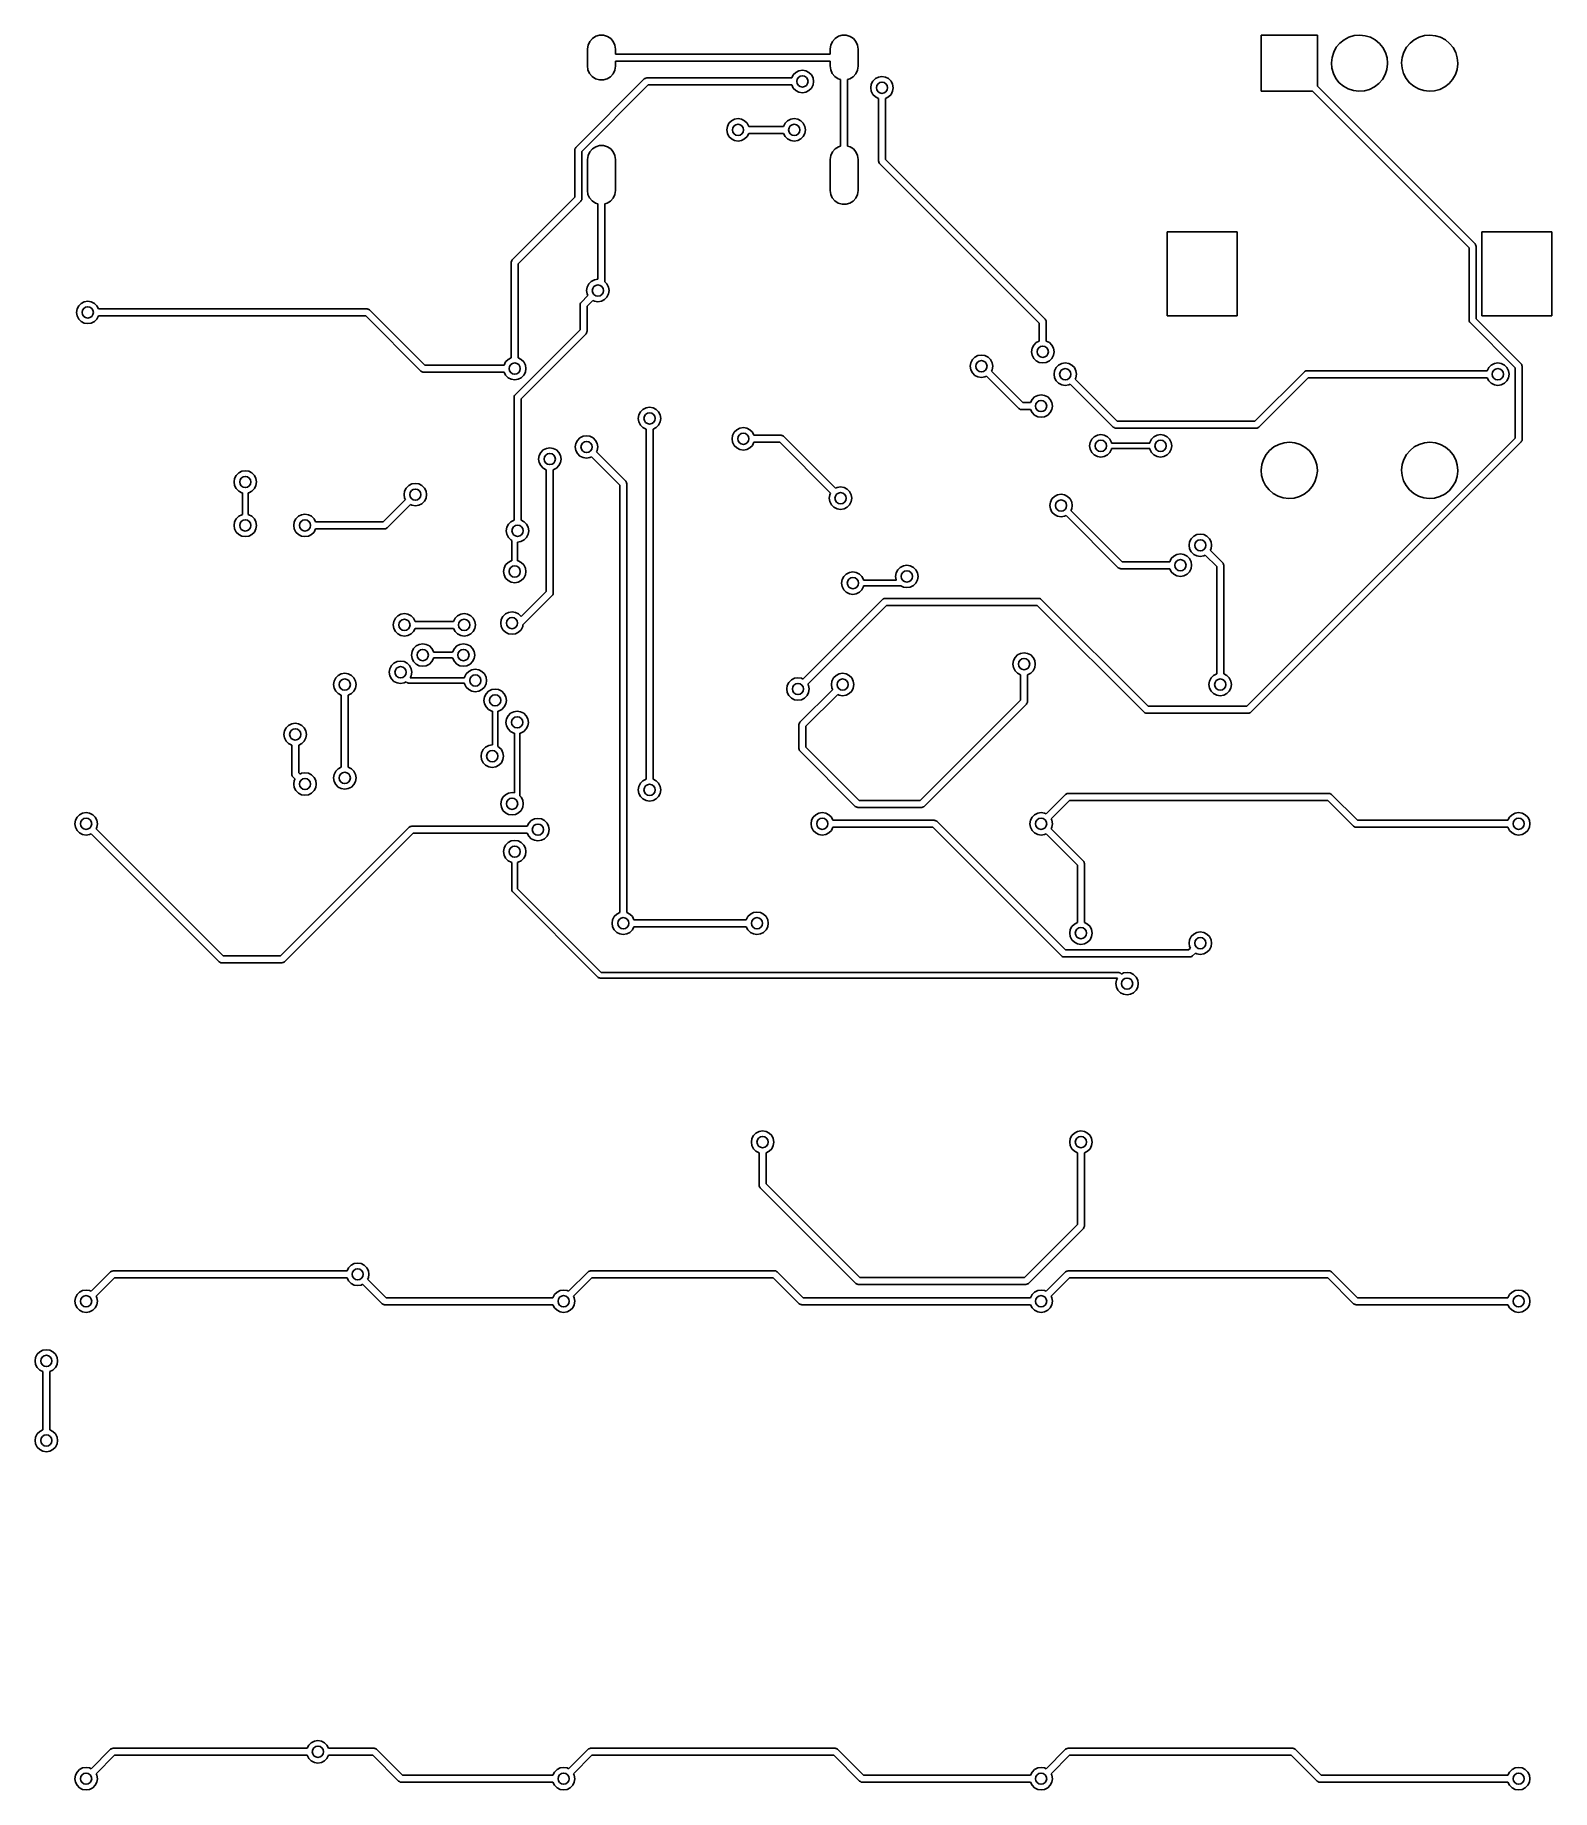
# Model space of a CAD drawing. Extents: x 3.41 to 5.54, y -3.06 to -0.6.
import ezdxf

# ---------------------------------------------------------------- set-up
doc = ezdxf.new("R2010")
doc.units = 0
doc.header["$MEASUREMENT"] = 0
doc.layers.add('BLACK', color=7, linetype='CONTINUOUS')

msp = doc.modelspace()

# ---------------------------------------------------------------- linework, layer by layer
at = {"layer": 'BLACK', "linetype": 'CONTINUOUS'}
for p, q in [((4.18851, -0.615157), (4.18852, -0.614917)), ((4.18852, -0.614917), (4.18938, -0.609402)), ((4.18938, -0.609402), (4.19175, -0.60435)), ((4.19175, -0.60435), (4.19544, -0.600166)), ((4.19544, -0.600166), (4.20016, -0.597188)), ((4.20016, -0.597188), (4.20553, -0.595654)), ((4.20553, -0.595654), (4.21111, -0.595688)), ((4.21111, -0.595688), (4.21646, -0.597288)), ((4.21646, -0.597288), (4.22114, -0.600323)), ((4.22114, -0.600323), (4.22478, -0.604551)), ((4.22478, -0.604551), (4.22709, -0.609632)), ((4.22709, -0.609632), (4.22789, -0.615157)), ((4.52867, -0.614917), (4.52953, -0.609402)), ((4.52867, -0.615157), (4.52867, -0.614917)), ((4.52953, -0.609402), (4.5319, -0.60435)), ((4.5319, -0.60435), (4.5356, -0.600166)), ((4.5356, -0.600166), (4.54032, -0.597188)), ((4.54032, -0.597188), (4.54569, -0.595654)), ((4.54569, -0.595654), (4.55127, -0.595688)), ((4.55127, -0.595688), (4.55661, -0.597288)), ((4.55661, -0.597288), (4.5613, -0.600323)), ((4.5613, -0.600323), (4.56494, -0.604551)), ((4.56494, -0.604551), (4.56725, -0.609632)), ((4.56725, -0.609632), (4.56804, -0.615157)), ((5.13288, -0.674213), (5.13288, -0.595473)), ((5.13288, -0.595473), (5.21162, -0.595473)), ((5.21162, -0.595473), (5.21162, -0.667254)), ((5.23449, -0.619334), (5.23819, -0.612601)), ((5.23819, -0.612601), (5.24313, -0.606715)), ((5.24313, -0.606715), (5.24912, -0.6019)), ((5.24912, -0.6019), (5.25593, -0.59834)), ((5.25593, -0.59834), (5.2633, -0.596171)), ((5.2633, -0.596171), (5.27095, -0.595474)), ((5.27095, -0.595474), (5.27859, -0.596277)), ((5.27859, -0.596277), (5.28593, -0.59855)), ((5.28593, -0.59855), (5.29269, -0.602204)), ((5.29269, -0.602204), (5.29861, -0.607102)), ((5.29861, -0.607102), (5.30347, -0.613056)), ((5.30347, -0.613056), (5.30707, -0.619841)), ((5.33291, -0.619334), (5.33661, -0.612601)), ((5.33661, -0.612601), (5.34155, -0.606715)), ((5.34155, -0.606715), (5.34754, -0.6019)), ((5.34754, -0.6019), (5.35435, -0.59834)), ((5.35435, -0.59834), (5.36172, -0.596171)), ((5.36172, -0.596171), (5.36937, -0.595474)), ((5.36937, -0.595474), (5.37702, -0.596277)), ((5.37702, -0.596277), (5.38436, -0.59855)), ((5.38436, -0.59855), (5.39111, -0.602204)), ((5.39111, -0.602204), (5.39704, -0.607102)), ((5.39704, -0.607102), (5.40189, -0.613056)), ((5.40189, -0.613056), (5.4055, -0.619841)), ((4.18851, -0.638779), (4.18851, -0.615157)), ((4.18931, -0.644304), (4.18851, -0.638779)), ((4.22788, -0.63902), (4.22702, -0.644535)), ((4.22789, -0.638779), (4.22788, -0.63902)), ((4.22789, -0.615157), (4.22789, -0.622047)), ((4.22789, -0.622047), (4.52867, -0.622047)), ((4.52867, -0.631889), (4.22789, -0.631889)), ((4.22789, -0.631889), (4.22789, -0.638779)), ((4.52867, -0.622047), (4.52867, -0.615157)), ((4.52867, -0.638779), (4.52867, -0.631889)), ((4.52946, -0.644304), (4.52867, -0.638779)), ((4.56804, -0.63902), (4.56718, -0.644535)), ((4.56804, -0.615157), (4.56804, -0.638779)), ((4.56804, -0.638779), (4.56804, -0.63902)), ((5.23131, -0.634294), (5.23216, -0.626658)), ((5.23195, -0.64195), (5.23131, -0.634294)), ((5.23216, -0.626658), (5.23449, -0.619334)), ((5.30707, -0.619841), (5.30929, -0.627196)), ((5.31003, -0.635943), (5.30907, -0.643566)), ((5.30929, -0.627196), (5.31004, -0.634843)), ((5.31004, -0.634843), (5.31003, -0.635943)), ((5.32973, -0.634294), (5.33059, -0.626658)), ((5.33038, -0.64195), (5.32973, -0.634294)), ((5.33059, -0.626658), (5.33291, -0.619334)), ((5.4055, -0.619841), (5.40772, -0.627196)), ((5.40845, -0.635943), (5.40749, -0.643566)), ((5.40772, -0.627196), (5.40847, -0.634843)), ((5.40847, -0.634843), (5.40845, -0.635943)), ((4.17226, -0.752956), (4.26824, -0.656973)), ((4.19162, -0.649385), (4.18931, -0.644304)), ((4.19526, -0.653613), (4.19162, -0.649385)), ((4.19994, -0.656649), (4.19526, -0.653613)), ((4.20529, -0.658248), (4.19994, -0.656649)), ((4.21087, -0.658282), (4.20529, -0.658248)), ((4.21624, -0.656748), (4.21087, -0.658282)), ((4.22096, -0.65377), (4.21624, -0.656748)), ((4.22465, -0.649587), (4.22096, -0.65377)), ((4.22702, -0.644535), (4.22465, -0.649587)), ((4.26824, -0.656973), (4.26894, -0.656449)), ((4.26894, -0.656449), (4.26906, -0.656311)), ((4.26906, -0.656311), (4.26917, -0.65628)), ((4.26917, -0.65628), (4.26937, -0.656128)), ((4.26937, -0.656128), (4.27056, -0.655873)), ((4.27056, -0.655873), (4.27172, -0.655531)), ((4.27172, -0.655531), (4.47488, -0.655531)), ((4.47488, -0.655531), (4.47709, -0.651196)), ((4.47709, -0.651196), (4.48057, -0.647712)), ((4.48057, -0.647712), (4.48496, -0.645475)), ((4.48496, -0.645475), (4.48983, -0.644705)), ((4.48983, -0.644705), (4.49469, -0.645475)), ((4.49469, -0.645475), (4.49908, -0.647712)), ((4.49908, -0.647712), (4.50257, -0.651196)), ((4.50257, -0.651196), (4.5048, -0.655586)), ((4.5048, -0.655586), (4.50558, -0.660453)), ((4.50558, -0.660453), (4.5048, -0.665319)), ((4.53177, -0.649385), (4.52946, -0.644304)), ((4.53542, -0.653613), (4.53177, -0.649385)), ((4.5401, -0.656649), (4.53542, -0.653613)), ((4.54344, -0.657646), (4.5401, -0.656649)), ((4.54344, -0.751022), (4.54344, -0.657646)), ((4.5564, -0.656748), (4.55328, -0.657639)), ((4.55328, -0.657639), (4.55328, -0.751014)), ((4.56112, -0.65377), (4.5564, -0.656748)), ((4.56481, -0.649587), (4.56112, -0.65377)), ((4.56718, -0.644535), (4.56481, -0.649587)), ((4.5864, -0.664425), (4.58864, -0.660035)), ((4.58864, -0.660035), (4.59212, -0.656551)), ((4.59212, -0.656551), (4.59651, -0.654314)), ((4.59651, -0.654314), (4.60138, -0.653543)), ((4.60138, -0.653543), (4.60624, -0.654314)), ((4.60624, -0.654314), (4.61063, -0.656551)), ((4.61063, -0.656551), (4.61412, -0.660035)), ((4.61412, -0.660035), (4.61635, -0.664425)), ((5.23407, -0.649336), (5.23195, -0.64195)), ((5.23758, -0.65617), (5.23407, -0.649336)), ((5.24235, -0.662192), (5.23758, -0.65617)), ((5.24821, -0.667172), (5.24235, -0.662192)), ((5.29782, -0.663354), (5.29177, -0.668085)), ((5.30285, -0.657538), (5.29782, -0.663354)), ((5.30664, -0.650857), (5.30285, -0.657538)), ((5.30907, -0.643566), (5.30664, -0.650857)), ((5.33249, -0.649336), (5.33038, -0.64195)), ((5.33601, -0.65617), (5.33249, -0.649336)), ((5.34078, -0.662192), (5.33601, -0.65617)), ((5.34663, -0.667172), (5.34078, -0.662192)), ((5.39625, -0.663354), (5.3902, -0.668085)), ((5.40127, -0.657538), (5.39625, -0.663354)), ((5.40507, -0.650857), (5.40127, -0.657538)), ((5.40749, -0.643566), (5.40507, -0.650857)), ((4.27376, -0.665374), (4.18066, -0.758474)), ((4.47488, -0.665374), (4.27376, -0.665374)), ((4.47709, -0.669709), (4.47488, -0.665374)), ((4.48057, -0.673193), (4.47709, -0.669709)), ((4.48496, -0.67543), (4.48057, -0.673193)), ((4.48983, -0.676201), (4.48496, -0.67543)), ((4.49469, -0.67543), (4.48983, -0.676201)), ((4.49908, -0.673193), (4.49469, -0.67543)), ((4.50257, -0.669709), (4.49908, -0.673193)), ((4.5048, -0.665319), (4.50257, -0.669709)), ((4.58563, -0.669291), (4.5864, -0.664425)), ((4.5864, -0.674157), (4.58563, -0.669291)), ((4.58864, -0.678547), (4.5864, -0.674157)), ((4.59212, -0.682031), (4.58864, -0.678547)), ((4.59645, -0.68424), (4.59212, -0.682031)), ((4.59645, -0.771968), (4.59645, -0.68424)), ((4.61063, -0.682031), (4.6063, -0.68424)), ((4.6063, -0.68424), (4.6063, -0.76993)), ((4.61412, -0.678547), (4.61063, -0.682031)), ((4.61635, -0.674157), (4.61412, -0.678547)), ((4.61635, -0.664425), (4.61712, -0.669291)), ((4.61712, -0.669291), (4.61635, -0.674157)), ((5.20466, -0.674213), (5.13288, -0.674213)), ((5.42424, -0.893791), (5.20466, -0.674213)), ((5.21162, -0.667254), (5.43264, -0.888273)), ((5.25491, -0.670921), (5.24821, -0.667172)), ((5.26222, -0.673295), (5.25491, -0.670921)), ((5.26985, -0.674205), (5.26222, -0.673295)), ((5.27751, -0.673615), (5.26985, -0.674205)), ((5.28491, -0.671549), (5.27751, -0.673615)), ((5.29177, -0.668085), (5.28491, -0.671549)), ((5.35334, -0.670921), (5.34663, -0.667172)), ((5.36065, -0.673295), (5.35334, -0.670921)), ((5.36827, -0.674205), (5.36065, -0.673295)), ((5.37594, -0.673615), (5.36827, -0.674205)), ((5.38334, -0.671549), (5.37594, -0.673615)), ((5.3902, -0.668085), (5.38334, -0.671549)), ((4.39035, -0.715606), (4.39474, -0.713369)), ((4.39474, -0.713369), (4.39961, -0.712598)), ((4.39961, -0.712598), (4.40447, -0.713369)), ((4.40447, -0.713369), (4.40886, -0.715606)), ((4.46909, -0.715606), (4.47348, -0.713369)), ((4.47348, -0.713369), (4.47835, -0.712598)), ((4.47835, -0.712598), (4.48321, -0.713369)), ((4.48321, -0.713369), (4.4876, -0.715606)), ((4.38386, -0.728346), (4.38463, -0.72348)), ((4.38463, -0.733213), (4.38386, -0.728346)), ((4.38463, -0.72348), (4.38687, -0.71909)), ((4.38687, -0.737603), (4.38463, -0.733213)), ((4.38687, -0.71909), (4.39035, -0.715606)), ((4.39035, -0.741087), (4.38687, -0.737603)), ((4.40886, -0.715606), (4.41235, -0.71909)), ((4.41235, -0.737603), (4.40886, -0.741087)), ((4.41235, -0.71909), (4.41456, -0.723425)), ((4.41456, -0.733268), (4.41235, -0.737603)), ((4.41456, -0.723425), (4.4634, -0.723425)), ((4.4634, -0.733268), (4.41456, -0.733268)), ((4.4634, -0.723425), (4.46561, -0.71909)), ((4.46561, -0.737603), (4.4634, -0.733268)), ((4.46561, -0.71909), (4.46909, -0.715606)), ((4.46909, -0.741087), (4.46561, -0.737603)), ((4.4876, -0.715606), (4.49109, -0.71909)), ((4.49109, -0.737603), (4.4876, -0.741087)), ((4.49109, -0.71909), (4.49332, -0.72348)), ((4.49332, -0.733213), (4.49109, -0.737603)), ((4.49332, -0.72348), (4.49409, -0.728346)), ((4.49409, -0.728346), (4.49332, -0.733213)), ((4.17082, -0.756436), (4.17094, -0.755568)), ((4.17082, -0.82289), (4.17082, -0.756436)), ((4.17093, -0.755387), (4.17098, -0.75529)), ((4.17094, -0.755568), (4.17093, -0.755387)), ((4.17098, -0.75529), (4.17102, -0.755038)), ((4.17102, -0.755038), (4.17168, -0.75402)), ((4.17168, -0.75402), (4.17226, -0.752956)), ((4.18066, -0.758474), (4.18066, -0.824928)), ((4.18938, -0.764126), (4.19175, -0.759074)), ((4.19175, -0.759074), (4.19544, -0.754891)), ((4.19544, -0.754891), (4.20016, -0.751912)), ((4.20016, -0.751912), (4.20553, -0.750379)), ((4.20553, -0.750379), (4.21111, -0.750413)), ((4.21111, -0.750413), (4.21646, -0.752012)), ((4.21646, -0.752012), (4.22114, -0.755048)), ((4.22114, -0.755048), (4.22478, -0.759276)), ((4.22478, -0.759276), (4.22709, -0.764357)), ((4.39474, -0.743324), (4.39035, -0.741087)), ((4.39961, -0.744094), (4.39474, -0.743324)), ((4.40447, -0.743324), (4.39961, -0.744094)), ((4.40886, -0.741087), (4.40447, -0.743324)), ((4.47348, -0.743324), (4.46909, -0.741087)), ((4.47835, -0.744094), (4.47348, -0.743324)), ((4.48321, -0.743324), (4.47835, -0.744094)), ((4.4876, -0.741087), (4.48321, -0.743324)), ((4.52953, -0.764126), (4.5319, -0.759074)), ((4.5319, -0.759074), (4.5356, -0.754891)), ((4.5356, -0.754891), (4.54032, -0.751912)), ((4.54032, -0.751912), (4.54344, -0.751022)), ((4.55328, -0.751014), (4.55661, -0.752012)), ((4.55661, -0.752012), (4.5613, -0.755048)), ((4.5613, -0.755048), (4.56494, -0.759276)), ((4.56494, -0.759276), (4.56725, -0.764357)), ((4.18851, -0.769882), (4.18852, -0.769641)), ((4.18851, -0.813189), (4.18851, -0.769882)), ((4.18852, -0.769641), (4.18938, -0.764126)), ((4.22709, -0.764357), (4.22789, -0.769882)), ((4.22789, -0.769882), (4.22789, -0.813189)), ((4.52867, -0.769641), (4.52953, -0.764126)), ((4.52867, -0.769882), (4.52867, -0.769641)), ((4.52867, -0.813189), (4.52867, -0.769882)), ((4.56725, -0.764357), (4.56804, -0.769882)), ((4.56804, -0.769882), (4.56804, -0.813189)), ((4.5968, -0.773132), (4.59645, -0.771968)), ((4.59705, -0.774317), (4.5968, -0.773132)), ((4.5972, -0.774521), (4.59705, -0.774317)), ((4.59723, -0.774627), (4.5972, -0.774521)), ((4.59737, -0.774746), (4.59723, -0.774627)), ((4.5979, -0.775448), (4.59737, -0.774746)), ((4.82185, -0.999403), (4.5979, -0.775448)), ((4.6063, -0.76993), (4.83025, -0.993884)), ((4.08313, -0.910573), (4.17082, -0.82289)), ((4.17922, -0.828408), (4.09154, -0.916091)), ((4.1798, -0.827344), (4.17922, -0.828408)), ((4.18046, -0.826326), (4.1798, -0.827344)), ((4.18049, -0.826074), (4.18046, -0.826326)), ((4.18055, -0.825976), (4.18049, -0.826074)), ((4.18066, -0.824928), (4.18053, -0.825795)), ((4.18053, -0.825795), (4.18055, -0.825976)), ((4.18931, -0.818714), (4.18851, -0.813189)), ((4.19162, -0.823794), (4.18931, -0.818714)), ((4.19526, -0.828023), (4.19162, -0.823794)), ((4.19994, -0.831058), (4.19526, -0.828023)), ((4.20328, -0.832056), (4.19994, -0.831058)), ((4.20328, -0.937816), (4.20328, -0.832056)), ((4.21624, -0.831158), (4.21312, -0.832049)), ((4.21312, -0.832049), (4.21312, -0.941518)), ((4.22096, -0.82818), (4.21624, -0.831158)), ((4.22465, -0.823996), (4.22096, -0.82818)), ((4.22702, -0.818944), (4.22465, -0.823996)), ((4.22788, -0.813429), (4.22702, -0.818944)), ((4.22789, -0.813189), (4.22788, -0.813429)), ((4.52946, -0.818714), (4.52867, -0.813189)), ((4.53177, -0.823794), (4.52946, -0.818714)), ((4.53542, -0.828023), (4.53177, -0.823794)), ((4.5401, -0.831058), (4.53542, -0.828023)), ((4.54545, -0.832657), (4.5401, -0.831058)), ((4.55103, -0.832692), (4.54545, -0.832657)), ((4.5564, -0.831158), (4.55103, -0.832692)), ((4.56112, -0.82818), (4.5564, -0.831158)), ((4.56481, -0.823996), (4.56112, -0.82818)), ((4.56718, -0.818944), (4.56481, -0.823996)), ((4.56804, -0.813429), (4.56718, -0.818944)), ((4.56804, -0.813189), (4.56804, -0.813429)), ((5.00099, -0.989174), (5.00099, -0.871064)), ((5.00099, -0.871064), (5.09941, -0.871064)), ((5.09941, -0.871064), (5.09941, -0.989174)), ((5.44193, -0.989174), (5.44193, -0.871064)), ((5.44193, -0.871064), (5.54036, -0.871064)), ((5.54036, -0.871064), (5.54036, -0.989174)), ((5.42424, -0.995118), (5.42424, -0.893791)), ((5.43264, -0.888273), (5.43316, -0.888975)), ((5.43316, -0.888975), (5.4333, -0.889094)), ((5.4333, -0.889094), (5.43333, -0.8892)), ((5.43333, -0.8892), (5.43348, -0.889404)), ((5.43348, -0.889404), (5.43374, -0.890589)), ((5.43374, -0.890589), (5.43408, -0.891752)), ((5.43408, -0.891752), (5.43408, -0.99308)), ((4.08169, -0.914053), (4.08182, -0.913185)), ((4.08169, -1.04804), (4.08169, -0.914053)), ((4.08181, -0.913004), (4.08186, -0.912907)), ((4.08182, -0.913185), (4.08181, -0.913004)), ((4.08186, -0.912907), (4.0819, -0.912655)), ((4.0819, -0.912655), (4.08255, -0.911636)), ((4.08255, -0.911636), (4.08313, -0.910573)), ((4.09154, -0.916091), (4.09154, -1.04804)), ((4.1874, -0.953543), (4.18817, -0.948677)), ((4.18817, -0.95841), (4.1874, -0.953543)), ((4.18817, -0.948677), (4.19041, -0.944287)), ((4.18924, -0.960497), (4.18817, -0.95841)), ((4.19041, -0.944287), (4.19389, -0.940803)), ((4.19389, -0.940803), (4.19828, -0.938566)), ((4.19828, -0.938566), (4.20315, -0.937795)), ((4.20315, -0.937795), (4.20328, -0.937816)), ((4.21312, -0.941518), (4.21589, -0.944287)), ((4.21589, -0.944287), (4.21813, -0.948677)), ((4.21813, -0.95841), (4.21589, -0.9628)), ((4.21813, -0.948677), (4.2189, -0.953543)), ((4.2189, -0.953543), (4.21813, -0.95841)), ((3.47244, -0.984252), (3.47321, -0.979386)), ((3.47321, -0.979386), (3.47545, -0.974996)), ((3.47545, -0.974996), (3.47893, -0.971512)), ((3.47893, -0.971512), (3.48332, -0.969275)), ((3.48332, -0.969275), (3.48819, -0.968504)), ((3.48819, -0.968504), (3.49306, -0.969275)), ((3.49306, -0.969275), (3.49745, -0.971512)), ((3.49745, -0.971512), (3.50093, -0.974996)), ((3.50093, -0.974996), (3.50314, -0.979331)), ((3.50314, -0.979331), (3.87975, -0.979331)), ((3.87975, -0.979331), (3.88062, -0.979456)), ((3.88062, -0.979456), (3.8808, -0.979444)), ((3.8808, -0.979444), (3.8809, -0.979497)), ((3.8809, -0.979497), (3.88115, -0.979533)), ((3.88115, -0.979533), (3.88217, -0.980191)), ((3.88217, -0.980191), (3.88323, -0.980772)), ((3.88323, -0.980772), (3.96053, -1.05807)), ((4.17819, -0.973585), (4.17831, -0.972718)), ((4.17819, -1.00855), (4.17819, -0.973585)), ((4.1783, -0.972537), (4.17835, -0.97244)), ((4.17831, -0.972718), (4.1783, -0.972537)), ((4.17835, -0.97244), (4.17839, -0.972188)), ((4.17839, -0.972188), (4.17905, -0.971169)), ((4.17905, -0.971169), (4.17963, -0.970105)), ((4.17963, -0.970105), (4.18924, -0.960497)), ((4.1962, -0.967457), (4.18803, -0.975624)), ((4.18803, -0.975624), (4.18803, -1.01059)), ((4.19828, -0.968521), (4.1962, -0.967457)), ((4.20315, -0.969291), (4.19828, -0.968521)), ((4.20802, -0.968521), (4.20315, -0.969291)), ((4.21241, -0.966284), (4.20802, -0.968521)), ((4.21589, -0.9628), (4.21241, -0.966284)), ((3.47321, -0.989118), (3.47244, -0.984252)), ((3.47545, -0.993508), (3.47321, -0.989118)), ((3.47893, -0.996992), (3.47545, -0.993508)), ((3.48332, -0.999229), (3.47893, -0.996992)), ((3.48819, -1), (3.48332, -0.999229)), ((3.49306, -0.999229), (3.48819, -1)), ((3.49745, -0.996992), (3.49306, -0.999229)), ((3.50093, -0.993508), (3.49745, -0.996992)), ((3.50314, -0.989173), (3.50093, -0.993508)), ((3.87771, -0.989173), (3.50314, -0.989173)), ((3.95501, -1.06647), (3.87771, -0.989173)), ((4.08707, -1.09967), (4.17819, -1.00855)), ((4.82185, -1.02442), (4.82185, -0.999403)), ((4.83025, -0.993884), (4.83078, -0.994587)), ((4.83078, -0.994587), (4.83091, -0.994706)), ((4.83091, -0.994706), (4.83094, -0.994812)), ((4.83094, -0.994812), (4.8311, -0.995016)), ((4.8311, -0.995016), (4.83135, -0.996201)), ((4.83135, -0.996201), (4.83169, -0.997364)), ((4.83169, -0.997364), (4.83169, -1.02442)), ((5.09941, -0.989174), (5.00099, -0.989174)), ((5.42458, -0.996281), (5.42424, -0.995118)), ((5.42483, -0.997466), (5.42458, -0.996281)), ((5.42499, -0.99767), (5.42483, -0.997466)), ((5.42502, -0.997777), (5.42499, -0.99767)), ((5.42515, -0.997896), (5.42502, -0.997777)), ((5.42568, -0.998598), (5.42515, -0.997896)), ((5.48885, -1.06177), (5.42568, -0.998598)), ((5.43408, -0.99308), (5.49725, -1.05625)), ((5.54036, -0.989174), (5.44193, -0.989174)), ((4.18659, -1.01407), (4.09547, -1.10519)), ((4.18717, -1.01301), (4.18659, -1.01407)), ((4.18783, -1.01199), (4.18717, -1.01301)), ((4.18786, -1.01174), (4.18783, -1.01199)), ((4.18792, -1.01164), (4.18786, -1.01174)), ((4.18803, -1.01059), (4.1879, -1.01146)), ((4.1879, -1.01146), (4.18792, -1.01164)), ((4.81179, -1.0345), (4.81403, -1.03011)), ((4.81403, -1.03011), (4.81752, -1.02663)), ((4.81752, -1.02663), (4.82185, -1.02442)), ((4.83169, -1.02442), (4.83603, -1.02663)), ((4.83603, -1.02663), (4.83951, -1.03011)), ((4.83951, -1.03011), (4.84175, -1.0345)), ((4.07166, -1.05807), (4.07387, -1.05374)), ((4.07387, -1.05374), (4.07736, -1.05025)), ((4.07736, -1.05025), (4.08169, -1.04804)), ((4.09154, -1.04804), (4.09587, -1.05025)), ((4.09587, -1.05025), (4.09935, -1.05374)), ((4.09935, -1.05374), (4.10159, -1.05813)), ((4.72506, -1.05971), (4.72583, -1.05484)), ((4.72583, -1.05484), (4.72807, -1.05045)), ((4.72807, -1.05045), (4.73155, -1.04697)), ((4.73155, -1.04697), (4.73595, -1.04473)), ((4.73595, -1.04473), (4.74081, -1.04396)), ((4.74081, -1.04396), (4.74568, -1.04473)), ((4.74568, -1.04473), (4.75007, -1.04697)), ((4.75007, -1.04697), (4.75355, -1.05045)), ((4.75355, -1.05045), (4.75579, -1.05484)), ((4.75579, -1.05484), (4.75656, -1.05971)), ((4.81102, -1.03937), (4.81179, -1.0345)), ((4.81179, -1.04424), (4.81102, -1.03937)), ((4.81403, -1.04863), (4.81179, -1.04424)), ((4.81752, -1.05211), (4.81403, -1.04863)), ((4.82191, -1.05435), (4.81752, -1.05211)), ((4.82677, -1.05512), (4.82191, -1.05435)), ((4.83164, -1.05435), (4.82677, -1.05512)), ((4.83603, -1.05211), (4.83164, -1.05435)), ((4.83951, -1.04863), (4.83603, -1.05211)), ((4.84175, -1.04424), (4.83951, -1.04863)), ((4.84175, -1.0345), (4.84252, -1.03937)), ((4.84252, -1.03937), (4.84175, -1.04424)), ((4.84901, -1.05813), (4.8534, -1.05589)), ((4.8534, -1.05589), (4.85827, -1.05512)), ((4.85827, -1.05512), (4.86313, -1.05589)), ((4.86313, -1.05589), (4.86752, -1.05813)), ((5.45531, -1.05813), (5.4597, -1.05589)), ((5.4597, -1.05589), (5.46457, -1.05512)), ((5.46457, -1.05512), (5.46943, -1.05589)), ((5.46943, -1.05589), (5.47382, -1.05813)), ((5.49725, -1.05625), (5.49778, -1.05695)), ((5.49778, -1.05695), (5.49791, -1.05707)), ((5.49791, -1.05707), (5.49794, -1.05718)), ((5.49794, -1.05718), (5.4981, -1.05738)), ((5.4981, -1.05738), (5.49835, -1.05857)), ((3.95607, -1.06705), (3.95501, -1.06647)), ((3.95709, -1.06771), (3.95607, -1.06705)), ((3.95734, -1.06775), (3.95709, -1.06771)), ((3.95744, -1.0678), (3.95734, -1.06775)), ((3.95762, -1.06779), (3.95744, -1.0678)), ((3.95849, -1.06791), (3.95762, -1.06779)), ((4.07166, -1.06791), (3.95849, -1.06791)), ((3.96053, -1.05807), (4.07166, -1.05807)), ((4.07387, -1.07225), (4.07166, -1.06791)), ((4.07736, -1.07573), (4.07387, -1.07225)), ((4.08175, -1.07797), (4.07736, -1.07573)), ((4.08661, -1.07874), (4.08175, -1.07797)), ((4.09148, -1.07797), (4.08661, -1.07874)), ((4.09587, -1.07573), (4.09148, -1.07797)), ((4.09935, -1.07225), (4.09587, -1.07573)), ((4.10159, -1.06786), (4.09935, -1.07225)), ((4.10159, -1.05813), (4.10236, -1.06299)), ((4.10236, -1.06299), (4.10159, -1.06786)), ((4.72583, -1.06458), (4.72506, -1.05971)), ((4.72807, -1.06897), (4.72583, -1.06458)), ((4.73155, -1.07245), (4.72807, -1.06897)), ((4.73595, -1.07469), (4.73155, -1.07245)), ((4.74081, -1.07546), (4.73595, -1.07469)), ((4.74568, -1.07469), (4.74081, -1.07546)), ((4.74777, -1.07362), (4.74568, -1.07469)), ((4.79311, -1.11896), (4.74777, -1.07362)), ((4.75579, -1.06458), (4.75473, -1.06666)), ((4.75473, -1.06666), (4.79862, -1.11056)), ((4.75656, -1.05971), (4.75579, -1.06458)), ((4.84252, -1.07087), (4.84329, -1.066)), ((4.84329, -1.07573), (4.84252, -1.07087)), ((4.84329, -1.066), (4.84553, -1.06161)), ((4.84553, -1.08012), (4.84329, -1.07573)), ((4.84553, -1.06161), (4.84901, -1.05813)), ((4.84901, -1.08361), (4.84553, -1.08012)), ((4.86752, -1.05813), (4.87101, -1.06161)), ((4.87101, -1.06161), (4.87324, -1.066)), ((4.87324, -1.07573), (4.87218, -1.07782)), ((4.87218, -1.07782), (4.93115, -1.13679)), ((4.87324, -1.066), (4.87402, -1.07087)), ((4.87402, -1.07087), (4.87324, -1.07573)), ((5.12397, -1.13679), (5.19337, -1.06739)), ((5.19889, -1.07579), (5.12948, -1.14519)), ((5.19337, -1.06739), (5.19407, -1.06686)), ((5.19407, -1.06686), (5.19419, -1.06672)), ((5.19419, -1.06672), (5.1943, -1.06669)), ((5.1943, -1.06669), (5.1945, -1.06654)), ((5.1945, -1.06654), (5.19569, -1.06629)), ((5.19569, -1.06629), (5.19685, -1.06594)), ((5.19685, -1.06594), (5.44962, -1.06594)), ((5.44962, -1.07579), (5.19889, -1.07579)), ((5.44962, -1.06594), (5.45183, -1.06161)), ((5.45183, -1.08012), (5.44962, -1.07579)), ((5.45183, -1.06161), (5.45531, -1.05813)), ((5.45531, -1.08361), (5.45183, -1.08012)), ((5.47382, -1.05813), (5.47731, -1.06161)), ((5.47731, -1.08012), (5.47382, -1.08361)), ((5.47731, -1.06161), (5.47954, -1.066)), ((5.47954, -1.07573), (5.47731, -1.08012)), ((5.47954, -1.066), (5.48031, -1.07087)), ((5.48031, -1.07087), (5.47954, -1.07573)), ((5.48885, -1.16035), (5.48885, -1.06177)), ((5.49835, -1.05857), (5.49869, -1.05973)), ((5.49869, -1.05973), (5.49869, -1.16238)), ((4.08563, -1.10315), (4.08576, -1.10228)), ((4.08563, -1.27542), (4.08563, -1.10315)), ((4.08574, -1.1021), (4.0858, -1.102)), ((4.08576, -1.10228), (4.08574, -1.1021)), ((4.0858, -1.102), (4.08583, -1.10175)), ((4.08583, -1.10175), (4.08649, -1.10073)), ((4.08649, -1.10073), (4.08707, -1.09967)), ((4.09547, -1.10519), (4.09547, -1.27542)), ((4.80952, -1.11056), (4.81173, -1.10623)), ((4.81173, -1.10623), (4.81522, -1.10274)), ((4.81522, -1.10274), (4.81961, -1.10051)), ((4.81961, -1.10051), (4.82447, -1.09974)), ((4.82447, -1.09974), (4.82934, -1.10051)), ((4.82934, -1.10051), (4.83373, -1.10274)), ((4.83373, -1.10274), (4.83721, -1.10623)), ((4.83721, -1.10623), (4.83945, -1.11062)), ((4.8534, -1.08584), (4.84901, -1.08361)), ((4.85827, -1.08661), (4.8534, -1.08584)), ((4.86313, -1.08584), (4.85827, -1.08661)), ((4.86522, -1.08478), (4.86313, -1.08584)), ((4.92563, -1.14519), (4.86522, -1.08478)), ((5.4597, -1.08584), (5.45531, -1.08361)), ((5.46457, -1.08661), (5.4597, -1.08584)), ((5.46943, -1.08584), (5.46457, -1.08661)), ((5.47382, -1.08361), (5.46943, -1.08584)), ((4.25984, -1.13289), (4.26061, -1.12803)), ((4.26061, -1.12803), (4.26285, -1.12364)), ((4.26285, -1.12364), (4.26633, -1.12015)), ((4.26633, -1.12015), (4.27072, -1.11792)), ((4.27072, -1.11792), (4.27559, -1.11715)), ((4.27559, -1.11715), (4.28045, -1.11792)), ((4.28045, -1.11792), (4.28484, -1.12015)), ((4.28484, -1.12015), (4.28833, -1.12364)), ((4.28833, -1.12364), (4.29057, -1.12803)), ((4.29057, -1.12803), (4.29134, -1.13289)), ((4.79417, -1.11955), (4.79311, -1.11896)), ((4.79519, -1.1202), (4.79417, -1.11955)), ((4.79544, -1.12024), (4.79519, -1.1202)), ((4.79554, -1.12029), (4.79544, -1.12024)), ((4.79572, -1.12028), (4.79554, -1.12029)), ((4.79659, -1.12041), (4.79572, -1.12028)), ((4.80952, -1.12041), (4.79659, -1.12041)), ((4.79862, -1.11056), (4.80952, -1.11056)), ((4.81173, -1.12474), (4.80952, -1.12041)), ((4.81522, -1.12823), (4.81173, -1.12474)), ((4.81961, -1.13046), (4.81522, -1.12823)), ((4.82447, -1.13123), (4.81961, -1.13046)), ((4.82934, -1.13046), (4.82447, -1.13123)), ((4.83373, -1.12823), (4.82934, -1.13046)), ((4.83721, -1.12474), (4.83373, -1.12823)), ((4.83945, -1.12035), (4.83721, -1.12474)), ((4.83945, -1.11062), (4.84022, -1.11549)), ((4.84022, -1.11549), (4.83945, -1.12035)), ((4.26061, -1.13776), (4.25984, -1.13289)), ((4.26285, -1.14215), (4.26061, -1.13776)), ((4.26633, -1.14563), (4.26285, -1.14215)), ((4.27067, -1.14784), (4.26633, -1.14563)), ((4.27067, -1.6386), (4.27067, -1.14784)), ((4.28484, -1.14563), (4.28051, -1.14784)), ((4.28051, -1.14784), (4.28051, -1.63859)), ((4.28833, -1.14215), (4.28484, -1.14563)), ((4.29057, -1.13776), (4.28833, -1.14215)), ((4.29134, -1.13289), (4.29057, -1.13776)), ((4.39207, -1.15655), (4.39431, -1.15216)), ((4.39431, -1.15216), (4.39779, -1.14868)), ((4.39779, -1.14868), (4.40218, -1.14644)), ((4.40218, -1.14644), (4.40705, -1.14567)), ((4.40705, -1.14567), (4.41191, -1.14644)), ((4.41191, -1.14644), (4.4163, -1.14868)), ((4.4163, -1.14868), (4.41979, -1.15216)), ((4.41979, -1.15216), (4.422, -1.1565)), ((4.90327, -1.15628), (4.90813, -1.15551)), ((4.90813, -1.15551), (4.913, -1.15628)), ((4.9267, -1.14577), (4.92563, -1.14519)), ((4.92772, -1.14643), (4.9267, -1.14577)), ((4.92797, -1.14647), (4.92772, -1.14643)), ((4.92807, -1.14652), (4.92797, -1.14647)), ((4.92825, -1.14651), (4.92807, -1.14652)), ((4.92911, -1.14663), (4.92825, -1.14651)), ((5.126, -1.14663), (4.92911, -1.14663)), ((4.93115, -1.13679), (5.12397, -1.13679)), ((4.98693, -1.15628), (4.9918, -1.15551)), ((4.9918, -1.15551), (4.99666, -1.15628)), ((5.12717, -1.14629), (5.126, -1.14663)), ((5.12835, -1.14604), (5.12717, -1.14629)), ((5.12856, -1.14589), (5.12835, -1.14604)), ((5.12866, -1.14585), (5.12856, -1.14589)), ((5.12878, -1.14572), (5.12866, -1.14585)), ((5.12948, -1.14519), (5.12878, -1.14572)), ((4.12083, -1.1849), (4.12306, -1.18051)), ((4.12306, -1.18051), (4.12655, -1.17702)), ((4.12655, -1.17702), (4.13094, -1.17479)), ((4.13094, -1.17479), (4.13581, -1.17402)), ((4.13581, -1.17402), (4.14067, -1.17479)), ((4.14067, -1.17479), (4.14506, -1.17702)), ((4.14506, -1.17702), (4.14855, -1.18051)), ((4.14855, -1.18051), (4.15078, -1.1849)), ((4.17151, -1.17287), (4.17228, -1.168)), ((4.17228, -1.17773), (4.17151, -1.17287)), ((4.17228, -1.168), (4.17452, -1.16361)), ((4.17452, -1.18212), (4.17228, -1.17773)), ((4.17452, -1.16361), (4.178, -1.16013)), ((4.178, -1.16013), (4.18239, -1.15789)), ((4.18239, -1.15789), (4.18726, -1.15712)), ((4.18726, -1.15712), (4.19213, -1.15789)), ((4.19213, -1.15789), (4.19652, -1.16013)), ((4.19652, -1.16013), (4.2, -1.16361)), ((4.2, -1.16361), (4.20224, -1.168)), ((4.20224, -1.17773), (4.20117, -1.17982)), ((4.20117, -1.17982), (4.24232, -1.22097)), ((4.20224, -1.168), (4.20301, -1.17287)), ((4.20301, -1.17287), (4.20224, -1.17773)), ((4.3913, -1.16142), (4.39207, -1.15655)), ((4.39207, -1.16628), (4.3913, -1.16142)), ((4.39431, -1.17067), (4.39207, -1.16628)), ((4.39779, -1.17416), (4.39431, -1.17067)), ((4.40218, -1.17639), (4.39779, -1.17416)), ((4.40705, -1.17717), (4.40218, -1.17639)), ((4.41191, -1.17639), (4.40705, -1.17717)), ((4.4163, -1.17416), (4.41191, -1.17639)), ((4.41979, -1.17067), (4.4163, -1.17416)), ((4.422, -1.16634), (4.41979, -1.17067)), ((4.422, -1.1565), (4.46006, -1.1565)), ((4.45802, -1.16634), (4.422, -1.16634)), ((4.52939, -1.23771), (4.45802, -1.16634)), ((4.46006, -1.1565), (4.46093, -1.15662)), ((4.46093, -1.15662), (4.46111, -1.15661)), ((4.46111, -1.15661), (4.4612, -1.15666)), ((4.4612, -1.15666), (4.46146, -1.1567)), ((4.46146, -1.1567), (4.46248, -1.15736)), ((4.46248, -1.15736), (4.46354, -1.15794)), ((4.46354, -1.15794), (4.53635, -1.23075)), ((4.89239, -1.17126), (4.89316, -1.16639)), ((4.89316, -1.17613), (4.89239, -1.17126)), ((4.89316, -1.16639), (4.89539, -1.162)), ((4.89539, -1.18052), (4.89316, -1.17613)), ((4.89539, -1.162), (4.89888, -1.15852)), ((4.89888, -1.184), (4.89539, -1.18052)), ((4.89888, -1.15852), (4.90327, -1.15628)), ((4.913, -1.15628), (4.91739, -1.15852)), ((4.91739, -1.15852), (4.92087, -1.162)), ((4.92087, -1.18052), (4.91739, -1.184)), ((4.92087, -1.162), (4.92311, -1.16639)), ((4.92311, -1.17613), (4.92087, -1.18052)), ((4.92311, -1.16639), (4.92326, -1.16732)), ((4.92326, -1.1752), (4.92311, -1.17613)), ((4.92326, -1.16732), (4.97667, -1.16732)), ((4.97667, -1.1752), (4.92326, -1.1752)), ((4.97667, -1.16732), (4.97682, -1.16639)), ((4.97682, -1.17613), (4.97667, -1.1752)), ((4.97682, -1.16639), (4.97906, -1.162)), ((4.97906, -1.18052), (4.97682, -1.17613)), ((4.97906, -1.162), (4.98254, -1.15852)), ((4.98254, -1.184), (4.97906, -1.18052)), ((4.98254, -1.15852), (4.98693, -1.15628)), ((4.99666, -1.15628), (5.00105, -1.15852)), ((5.00105, -1.15852), (5.00454, -1.162)), ((5.00454, -1.18052), (5.00105, -1.184)), ((5.00454, -1.162), (5.00677, -1.16639)), ((5.00677, -1.17613), (5.00454, -1.18052)), ((5.00677, -1.16639), (5.00754, -1.17126)), ((5.00754, -1.17126), (5.00677, -1.17613)), ((5.1128, -1.5364), (5.48885, -1.16035)), ((5.49725, -1.16586), (5.11831, -1.5448)), ((5.13976, -1.18347), (5.1447, -1.17758)), ((5.1447, -1.17758), (5.15069, -1.17277)), ((5.15069, -1.17277), (5.1575, -1.16921)), ((5.1575, -1.16921), (5.16487, -1.16704)), ((5.16487, -1.16704), (5.17252, -1.16634)), ((5.17252, -1.16634), (5.18017, -1.16714)), ((5.18017, -1.16714), (5.18751, -1.16942)), ((5.18751, -1.16942), (5.19426, -1.17307)), ((5.19426, -1.17307), (5.20018, -1.17797)), ((5.20018, -1.17797), (5.20504, -1.18392)), ((5.33661, -1.18347), (5.34155, -1.17758)), ((5.34155, -1.17758), (5.34754, -1.17277)), ((5.34754, -1.17277), (5.35435, -1.16921)), ((5.35435, -1.16921), (5.36172, -1.16704)), ((5.36172, -1.16704), (5.36937, -1.16634)), ((5.36937, -1.16634), (5.37702, -1.16714)), ((5.37702, -1.16714), (5.38436, -1.16942)), ((5.38436, -1.16942), (5.39111, -1.17307)), ((5.39111, -1.17307), (5.39704, -1.17797)), ((5.39704, -1.17797), (5.40189, -1.18392)), ((5.49783, -1.1648), (5.49725, -1.16586)), ((5.49849, -1.16378), (5.49783, -1.1648)), ((5.49853, -1.16353), (5.49849, -1.16378)), ((5.49858, -1.16343), (5.49853, -1.16353)), ((5.49869, -1.16238), (5.49857, -1.16325)), ((5.49857, -1.16325), (5.49858, -1.16343)), ((4.12006, -1.18976), (4.12083, -1.1849)), ((4.12083, -1.19463), (4.12006, -1.18976)), ((4.12306, -1.19902), (4.12083, -1.19463)), ((4.12655, -1.2025), (4.12306, -1.19902)), ((4.13088, -1.20471), (4.12655, -1.2025)), ((4.13088, -1.37554), (4.13088, -1.20471)), ((4.14506, -1.2025), (4.14073, -1.20471)), ((4.14073, -1.20471), (4.14073, -1.37757)), ((4.14855, -1.19902), (4.14506, -1.2025)), ((4.15078, -1.19463), (4.14855, -1.19902)), ((4.15078, -1.1849), (4.15155, -1.18976)), ((4.15155, -1.18976), (4.15078, -1.19463)), ((4.178, -1.18561), (4.17452, -1.18212)), ((4.18239, -1.18784), (4.178, -1.18561)), ((4.18726, -1.18861), (4.18239, -1.18784)), ((4.19213, -1.18784), (4.18726, -1.18861)), ((4.19421, -1.18678), (4.19213, -1.18784)), ((4.23392, -1.22649), (4.19421, -1.18678)), ((4.90327, -1.18624), (4.89888, -1.184)), ((4.90813, -1.18701), (4.90327, -1.18624)), ((4.913, -1.18624), (4.90813, -1.18701)), ((4.91739, -1.184), (4.913, -1.18624)), ((4.98693, -1.18624), (4.98254, -1.184)), ((4.9918, -1.18701), (4.98693, -1.18624)), ((4.99666, -1.18624), (4.9918, -1.18701)), ((5.00105, -1.184), (4.99666, -1.18624)), ((5.13288, -1.20516), (5.13374, -1.19752)), ((5.13353, -1.21282), (5.13288, -1.20516)), ((5.13374, -1.19752), (5.13606, -1.1902)), ((5.13606, -1.1902), (5.13976, -1.18347)), ((5.20504, -1.18392), (5.20865, -1.19071)), ((5.20865, -1.19071), (5.21087, -1.19806)), ((5.21087, -1.19806), (5.21162, -1.20571)), ((5.32973, -1.20516), (5.33059, -1.19752)), ((5.33038, -1.21282), (5.32973, -1.20516)), ((5.33059, -1.19752), (5.33291, -1.1902)), ((5.33291, -1.1902), (5.33661, -1.18347)), ((5.40189, -1.18392), (5.4055, -1.19071)), ((5.4055, -1.19071), (5.40772, -1.19806)), ((5.40772, -1.19806), (5.40847, -1.20571)), ((3.69324, -1.22196), (3.69401, -1.21709)), ((3.69401, -1.22683), (3.69324, -1.22196)), ((3.69401, -1.21709), (3.69625, -1.2127)), ((3.69625, -1.23122), (3.69401, -1.22683)), ((3.69625, -1.2127), (3.69973, -1.20922)), ((3.69973, -1.20922), (3.70412, -1.20698)), ((3.70412, -1.20698), (3.70899, -1.20621)), ((3.70899, -1.20621), (3.71385, -1.20698)), ((3.71385, -1.20698), (3.71824, -1.20922)), ((3.71824, -1.20922), (3.72173, -1.2127)), ((3.72173, -1.2127), (3.72397, -1.21709)), ((3.72397, -1.22683), (3.72173, -1.23122)), ((3.72397, -1.21709), (3.72474, -1.22196)), ((3.72474, -1.22196), (3.72397, -1.22683)), ((3.93459, -1.23042), (3.93808, -1.22693)), ((3.93808, -1.22693), (3.94247, -1.22469)), ((3.94247, -1.22469), (3.94733, -1.22392)), ((3.94733, -1.22392), (3.9522, -1.22469)), ((3.9522, -1.22469), (3.95659, -1.22693)), ((3.95659, -1.22693), (3.96007, -1.23042)), ((4.23392, -1.8256), (4.23392, -1.22649)), ((4.24232, -1.22097), (4.24285, -1.22167)), ((4.24285, -1.22167), (4.24298, -1.22179)), ((4.24298, -1.22179), (4.24302, -1.2219)), ((4.24302, -1.2219), (4.24317, -1.2221)), ((4.24317, -1.2221), (4.24342, -1.22329)), ((4.24342, -1.22329), (4.24376, -1.22445)), ((4.24376, -1.22445), (4.24376, -1.8256)), ((4.53635, -1.23075), (4.53844, -1.22969)), ((4.53844, -1.22969), (4.54331, -1.22892)), ((4.54331, -1.22892), (4.54817, -1.22969)), ((4.54817, -1.22969), (4.55256, -1.23192)), ((5.13564, -1.2202), (5.13353, -1.21282)), ((5.13916, -1.22704), (5.13564, -1.2202)), ((5.14393, -1.23306), (5.13916, -1.22704)), ((5.20442, -1.2284), (5.1994, -1.23422)), ((5.20822, -1.22172), (5.20442, -1.2284)), ((5.21064, -1.21443), (5.20822, -1.22172)), ((5.2116, -1.20681), (5.21064, -1.21443)), ((5.21162, -1.20571), (5.2116, -1.20681)), ((5.33249, -1.2202), (5.33038, -1.21282)), ((5.33601, -1.22704), (5.33249, -1.2202)), ((5.34078, -1.23306), (5.33601, -1.22704)), ((5.40127, -1.2284), (5.39625, -1.23422)), ((5.40507, -1.22172), (5.40127, -1.2284)), ((5.40749, -1.21443), (5.40507, -1.22172)), ((5.40845, -1.20681), (5.40749, -1.21443)), ((5.40847, -1.20571), (5.40845, -1.20681)), ((3.69973, -1.2347), (3.69625, -1.23122)), ((3.70412, -1.23694), (3.69973, -1.2347)), ((3.70505, -1.23709), (3.70412, -1.23694)), ((3.70505, -1.26768), (3.70505, -1.23709)), ((3.71385, -1.23694), (3.71292, -1.23709)), ((3.71292, -1.23709), (3.71292, -1.26768)), ((3.71824, -1.2347), (3.71385, -1.23694)), ((3.72173, -1.23122), (3.71824, -1.2347)), ((3.90216, -1.27789), (3.93342, -1.24663)), ((3.94038, -1.25359), (3.90768, -1.28629)), ((3.93159, -1.23967), (3.93236, -1.23481)), ((3.93236, -1.24454), (3.93159, -1.23967)), ((3.93236, -1.23481), (3.93459, -1.23042)), ((3.93342, -1.24663), (3.93236, -1.24454)), ((3.94247, -1.25465), (3.94038, -1.25359)), ((3.95659, -1.25241), (3.9522, -1.25465)), ((3.96007, -1.24893), (3.95659, -1.25241)), ((3.96007, -1.23042), (3.96231, -1.23481)), ((3.96231, -1.24454), (3.96007, -1.24893)), ((3.96231, -1.23481), (3.96308, -1.23967)), ((3.96308, -1.23967), (3.96231, -1.24454)), ((4.52756, -1.24467), (4.52833, -1.2398)), ((4.52833, -1.24953), (4.52756, -1.24467)), ((4.52833, -1.2398), (4.52939, -1.23771)), ((4.53057, -1.25392), (4.52833, -1.24953)), ((4.53405, -1.25741), (4.53057, -1.25392)), ((4.55256, -1.23192), (4.55605, -1.23541)), ((4.55605, -1.25392), (4.55256, -1.25741)), ((4.55605, -1.23541), (4.55828, -1.2398)), ((4.55828, -1.24953), (4.55605, -1.25392)), ((4.55828, -1.2398), (4.55906, -1.24467)), ((4.55906, -1.24467), (4.55828, -1.24953)), ((4.83661, -1.25492), (4.83738, -1.25005)), ((4.83738, -1.25005), (4.83962, -1.24566)), ((4.83962, -1.24566), (4.8431, -1.24218)), ((4.8431, -1.24218), (4.84749, -1.23994)), ((4.84749, -1.23994), (4.85236, -1.23917)), ((4.85236, -1.23917), (4.85723, -1.23994)), ((4.85723, -1.23994), (4.86162, -1.24218)), ((4.86162, -1.24218), (4.8651, -1.24566)), ((4.8651, -1.24566), (4.86734, -1.25005)), ((4.86734, -1.25005), (4.86811, -1.25492)), ((5.14978, -1.23804), (5.14393, -1.23306)), ((5.15649, -1.24179), (5.14978, -1.23804)), ((5.16379, -1.24416), (5.15649, -1.24179)), ((5.17142, -1.24507), (5.16379, -1.24416)), ((5.17909, -1.24448), (5.17142, -1.24507)), ((5.18649, -1.24242), (5.17909, -1.24448)), ((5.19334, -1.23895), (5.18649, -1.24242)), ((5.1994, -1.23422), (5.19334, -1.23895)), ((5.34663, -1.23804), (5.34078, -1.23306)), ((5.35334, -1.24179), (5.34663, -1.23804)), ((5.36065, -1.24416), (5.35334, -1.24179)), ((5.36827, -1.24507), (5.36065, -1.24416)), ((5.37594, -1.24448), (5.36827, -1.24507)), ((5.38334, -1.24242), (5.37594, -1.24448)), ((5.3902, -1.23895), (5.38334, -1.24242)), ((5.39625, -1.23422), (5.3902, -1.23895)), ((3.69324, -1.28281), (3.69401, -1.27794)), ((3.69401, -1.27794), (3.69625, -1.27355)), ((3.69625, -1.27355), (3.69973, -1.27007)), ((3.69973, -1.27007), (3.70412, -1.26783)), ((3.70412, -1.26783), (3.70505, -1.26768)), ((3.71292, -1.26768), (3.71385, -1.26783)), ((3.71385, -1.26783), (3.71824, -1.27007)), ((3.71824, -1.27007), (3.72173, -1.27355)), ((3.72173, -1.27355), (3.72397, -1.27794)), ((3.72397, -1.27794), (3.72474, -1.28281)), ((3.7769, -1.28281), (3.77767, -1.27794)), ((3.77767, -1.27794), (3.77991, -1.27355)), ((3.77991, -1.27355), (3.78339, -1.27007)), ((3.78339, -1.27007), (3.78778, -1.26783)), ((3.78778, -1.26783), (3.79265, -1.26706)), ((3.79265, -1.26706), (3.79752, -1.26783)), ((3.79752, -1.26783), (3.80191, -1.27007)), ((3.80191, -1.27007), (3.80539, -1.27355)), ((3.80539, -1.27355), (3.8076, -1.27789)), ((3.8076, -1.27789), (3.90216, -1.27789)), ((3.94733, -1.25542), (3.94247, -1.25465)), ((3.9522, -1.25465), (3.94733, -1.25542)), ((4.07781, -1.28112), (4.08129, -1.27763)), ((4.08129, -1.27763), (4.08563, -1.27542)), ((4.09547, -1.27542), (4.09981, -1.27763)), ((4.09981, -1.27763), (4.10329, -1.28112)), ((4.53844, -1.25964), (4.53405, -1.25741)), ((4.54331, -1.26041), (4.53844, -1.25964)), ((4.54817, -1.25964), (4.54331, -1.26041)), ((4.55256, -1.25741), (4.54817, -1.25964)), ((4.83738, -1.25979), (4.83661, -1.25492)), ((4.83962, -1.26418), (4.83738, -1.25979)), ((4.8431, -1.26766), (4.83962, -1.26418)), ((4.84749, -1.2699), (4.8431, -1.26766)), ((4.85236, -1.27067), (4.84749, -1.2699)), ((4.85723, -1.2699), (4.85236, -1.27067)), ((4.85931, -1.26883), (4.85723, -1.2699)), ((4.93254, -1.34206), (4.85931, -1.26883)), ((4.86734, -1.25979), (4.86627, -1.26187)), ((4.86627, -1.26187), (4.93806, -1.33366)), ((4.86811, -1.25492), (4.86734, -1.25979)), ((3.69401, -1.28767), (3.69324, -1.28281)), ((3.69625, -1.29206), (3.69401, -1.28767)), ((3.69973, -1.29555), (3.69625, -1.29206)), ((3.70412, -1.29779), (3.69973, -1.29555)), ((3.70899, -1.29856), (3.70412, -1.29779)), ((3.71385, -1.29779), (3.70899, -1.29856)), ((3.71824, -1.29555), (3.71385, -1.29779)), ((3.72173, -1.29206), (3.71824, -1.29555)), ((3.72397, -1.28767), (3.72173, -1.29206)), ((3.72474, -1.28281), (3.72397, -1.28767)), ((3.77767, -1.28767), (3.7769, -1.28281)), ((3.77991, -1.29206), (3.77767, -1.28767)), ((3.78339, -1.29555), (3.77991, -1.29206)), ((3.78778, -1.29779), (3.78339, -1.29555)), ((3.79265, -1.29856), (3.78778, -1.29779)), ((3.79752, -1.29779), (3.79265, -1.29856)), ((3.80191, -1.29555), (3.79752, -1.29779)), ((3.80539, -1.29206), (3.80191, -1.29555)), ((3.8076, -1.28773), (3.80539, -1.29206)), ((3.9042, -1.28773), (3.8076, -1.28773)), ((3.90536, -1.28739), (3.9042, -1.28773)), ((3.90655, -1.28713), (3.90536, -1.28739)), ((3.90675, -1.28698), (3.90655, -1.28713)), ((3.90686, -1.28695), (3.90675, -1.28698)), ((3.90698, -1.28681), (3.90686, -1.28695)), ((3.90768, -1.28629), (3.90698, -1.28681)), ((4.0748, -1.29037), (4.07557, -1.28551)), ((4.07557, -1.29524), (4.0748, -1.29037)), ((4.07557, -1.28551), (4.07781, -1.28112)), ((4.07781, -1.29963), (4.07557, -1.29524)), ((4.08129, -1.30311), (4.07781, -1.29963)), ((4.08268, -1.30382), (4.08129, -1.30311)), ((4.09981, -1.30311), (4.09542, -1.30535)), ((4.10329, -1.29963), (4.09981, -1.30311)), ((4.10329, -1.28112), (4.10553, -1.28551)), ((4.10553, -1.29524), (4.10329, -1.29963)), ((4.10553, -1.28551), (4.1063, -1.29037)), ((4.1063, -1.29037), (4.10553, -1.29524)), ((5.03259, -1.30583), (5.03483, -1.30144)), ((5.03483, -1.30144), (5.03831, -1.29795)), ((5.03831, -1.29795), (5.0427, -1.29572)), ((5.0427, -1.29572), (5.04757, -1.29495)), ((5.04757, -1.29495), (5.05244, -1.29572)), ((5.05244, -1.29572), (5.05683, -1.29795)), ((5.05683, -1.29795), (5.06031, -1.30144)), ((5.06031, -1.30144), (5.06255, -1.30583)), ((4.08268, -1.3323), (4.08268, -1.30382)), ((4.09542, -1.30535), (4.09055, -1.30612)), ((4.09055, -1.30612), (4.09055, -1.3323)), ((5.00694, -1.32933), (5.01043, -1.32584)), ((5.01043, -1.32584), (5.01482, -1.3236)), ((5.01482, -1.3236), (5.01968, -1.32283)), ((5.01968, -1.32283), (5.02455, -1.3236)), ((5.02455, -1.3236), (5.02894, -1.32584)), ((5.02894, -1.32584), (5.03242, -1.32933)), ((5.03182, -1.31069), (5.03259, -1.30583)), ((5.03259, -1.31556), (5.03182, -1.31069)), ((5.03483, -1.31995), (5.03259, -1.31556)), ((5.03831, -1.32344), (5.03483, -1.31995)), ((5.0427, -1.32567), (5.03831, -1.32344)), ((5.04757, -1.32644), (5.0427, -1.32567)), ((5.05244, -1.32567), (5.04757, -1.32644)), ((5.05452, -1.32461), (5.05244, -1.32567)), ((5.07054, -1.34062), (5.05452, -1.32461)), ((5.06255, -1.31556), (5.06148, -1.31765)), ((5.06148, -1.31765), (5.07894, -1.3351)), ((5.06255, -1.30583), (5.06332, -1.31069)), ((5.06332, -1.31069), (5.06255, -1.31556)), ((4.07087, -1.34742), (4.07164, -1.34255)), ((4.07164, -1.35229), (4.07087, -1.34742)), ((4.07164, -1.34255), (4.07387, -1.33816)), ((4.07387, -1.35668), (4.07164, -1.35229)), ((4.07387, -1.33816), (4.07736, -1.33468)), ((4.07736, -1.33468), (4.08175, -1.33244)), ((4.08175, -1.33244), (4.08268, -1.3323)), ((4.09055, -1.3323), (4.09148, -1.33244)), ((4.09148, -1.33244), (4.09587, -1.33468)), ((4.09587, -1.33468), (4.09935, -1.33816)), ((4.09935, -1.33816), (4.10159, -1.34255)), ((4.10159, -1.35229), (4.09935, -1.35668)), ((4.10159, -1.34255), (4.10236, -1.34742)), ((4.10236, -1.34742), (4.10159, -1.35229)), ((4.54783, -1.35446), (4.55131, -1.35097)), ((4.55131, -1.35097), (4.5557, -1.34874)), ((4.5557, -1.34874), (4.56057, -1.34797)), ((4.56057, -1.34797), (4.56543, -1.34874)), ((4.56543, -1.34874), (4.56982, -1.35097)), ((4.56982, -1.35097), (4.57331, -1.35446)), ((4.62048, -1.35433), (4.62125, -1.34946)), ((4.62125, -1.34946), (4.62348, -1.34507)), ((4.62348, -1.34507), (4.62697, -1.34159)), ((4.62697, -1.34159), (4.63136, -1.33935)), ((4.63136, -1.33935), (4.63622, -1.33858)), ((4.63622, -1.33858), (4.64109, -1.33935)), ((4.64109, -1.33935), (4.64548, -1.34159)), ((4.64548, -1.34159), (4.64896, -1.34507)), ((4.64896, -1.34507), (4.6512, -1.34946)), ((4.6512, -1.34946), (4.65197, -1.35433)), ((4.93361, -1.34264), (4.93254, -1.34206)), ((4.93462, -1.3433), (4.93361, -1.34264)), ((4.93488, -1.34334), (4.93462, -1.3433)), ((4.93497, -1.34339), (4.93488, -1.34334)), ((4.93515, -1.34338), (4.93497, -1.34339)), ((4.93602, -1.3435), (4.93515, -1.34338)), ((5.00473, -1.3435), (4.93602, -1.3435)), ((4.93806, -1.33366), (5.00473, -1.33366)), ((5.00473, -1.33366), (5.00694, -1.32933)), ((5.00694, -1.34784), (5.00473, -1.3435)), ((5.01043, -1.35132), (5.00694, -1.34784)), ((5.01482, -1.35356), (5.01043, -1.35132)), ((5.02894, -1.35132), (5.02455, -1.35356)), ((5.03242, -1.34784), (5.02894, -1.35132)), ((5.03242, -1.32933), (5.03466, -1.33372)), ((5.03466, -1.34345), (5.03242, -1.34784)), ((5.03466, -1.33372), (5.03543, -1.33858)), ((5.03543, -1.33858), (5.03466, -1.34345)), ((5.07054, -1.49096), (5.07054, -1.34062)), ((5.07894, -1.3351), (5.07946, -1.3358)), ((5.07946, -1.3358), (5.0796, -1.33592)), ((5.0796, -1.33592), (5.07963, -1.33603)), ((5.07963, -1.33603), (5.07978, -1.33623)), ((5.07978, -1.33623), (5.08004, -1.33742)), ((5.08004, -1.33742), (5.08038, -1.33858)), ((5.08038, -1.33858), (5.08038, -1.49096)), ((4.07736, -1.36016), (4.07387, -1.35668)), ((4.08175, -1.3624), (4.07736, -1.36016)), ((4.08661, -1.36317), (4.08175, -1.3624)), ((4.09148, -1.3624), (4.08661, -1.36317)), ((4.09587, -1.36016), (4.09148, -1.3624)), ((4.09568, -1.41073), (4.13088, -1.37554)), ((4.09935, -1.35668), (4.09587, -1.36016)), ((4.14073, -1.37757), (4.1406, -1.37844)), ((4.54482, -1.36372), (4.54559, -1.35885)), ((4.54559, -1.36858), (4.54482, -1.36372)), ((4.54559, -1.35885), (4.54783, -1.35446)), ((4.54783, -1.37297), (4.54559, -1.36858)), ((4.55131, -1.37646), (4.54783, -1.37297)), ((4.5557, -1.37869), (4.55131, -1.37646)), ((4.56982, -1.37646), (4.56543, -1.37869)), ((4.57331, -1.37297), (4.56982, -1.37646)), ((4.57331, -1.35446), (4.57554, -1.35885)), ((4.57554, -1.36858), (4.57331, -1.37297)), ((4.57554, -1.35885), (4.57569, -1.35978)), ((4.57569, -1.36765), (4.57554, -1.36858)), ((4.57569, -1.35978), (4.62154, -1.35978)), ((4.62684, -1.36765), (4.57569, -1.36765)), ((4.62125, -1.3592), (4.62048, -1.35433)), ((4.62154, -1.35978), (4.62125, -1.3592)), ((4.62714, -1.36755), (4.62684, -1.36765)), ((4.62746, -1.3676), (4.62714, -1.36755)), ((4.62773, -1.36746), (4.62746, -1.3676)), ((4.63136, -1.36931), (4.62773, -1.36746)), ((4.63622, -1.37008), (4.63136, -1.36931)), ((4.64109, -1.36931), (4.63622, -1.37008)), ((4.64548, -1.36707), (4.64109, -1.36931)), ((4.64896, -1.36359), (4.64548, -1.36707)), ((4.6512, -1.3592), (4.64896, -1.36359)), ((4.65197, -1.35433), (4.6512, -1.3592)), ((5.01968, -1.35433), (5.01482, -1.35356)), ((5.02455, -1.35356), (5.01968, -1.35433)), ((4.13929, -1.38105), (4.09819, -1.42215)), ((4.13987, -1.37999), (4.13929, -1.38105)), ((4.14052, -1.37897), (4.13987, -1.37999)), ((4.14056, -1.37872), (4.14052, -1.37897)), ((4.14061, -1.37862), (4.14056, -1.37872)), ((4.1406, -1.37844), (4.14061, -1.37862)), ((4.49056, -1.49822), (4.60229, -1.38649)), ((4.60781, -1.39489), (4.49752, -1.50518)), ((4.56057, -1.37946), (4.5557, -1.37869)), ((4.56543, -1.37869), (4.56057, -1.37946)), ((4.60229, -1.38649), (4.603, -1.38596)), ((4.603, -1.38596), (4.60311, -1.38583)), ((4.60311, -1.38583), (4.60322, -1.38579)), ((4.60322, -1.38579), (4.60343, -1.38564)), ((4.60343, -1.38564), (4.60461, -1.38539)), ((4.60461, -1.38539), (4.60577, -1.38505)), ((4.60577, -1.38505), (4.82107, -1.38505)), ((4.81903, -1.39489), (4.60781, -1.39489)), ((4.96895, -1.5448), (4.81903, -1.39489)), ((4.82107, -1.38505), (4.82194, -1.38517)), ((4.82194, -1.38517), (4.82212, -1.38516)), ((4.82212, -1.38516), (4.82222, -1.38521)), ((4.82222, -1.38521), (4.82247, -1.38525)), ((4.82247, -1.38525), (4.82349, -1.38591)), ((4.82349, -1.38591), (4.82455, -1.38649)), ((4.82455, -1.38649), (4.97447, -1.5364)), ((3.91634, -1.42224), (3.91711, -1.41738)), ((3.91711, -1.42711), (3.91634, -1.42224)), ((3.91711, -1.41738), (3.91934, -1.41299)), ((3.91934, -1.41299), (3.92283, -1.4095)), ((3.92283, -1.4095), (3.92722, -1.40727)), ((3.92722, -1.40727), (3.93208, -1.4065)), ((3.93208, -1.4065), (3.93695, -1.40727)), ((3.93695, -1.40727), (3.94134, -1.4095)), ((3.94134, -1.4095), (3.94483, -1.41299)), ((3.94483, -1.41299), (3.94703, -1.41732)), ((3.94703, -1.41732), (4.0008, -1.41732)), ((4.0008, -1.41732), (4.00301, -1.41299)), ((4.00301, -1.41299), (4.00649, -1.4095)), ((4.00649, -1.4095), (4.01088, -1.40727)), ((4.01088, -1.40727), (4.01575, -1.4065)), ((4.01575, -1.4065), (4.02061, -1.40727)), ((4.02061, -1.40727), (4.025, -1.4095)), ((4.025, -1.4095), (4.02849, -1.41299)), ((4.02849, -1.41299), (4.03072, -1.41738)), ((4.03072, -1.41738), (4.03149, -1.42224)), ((4.03149, -1.42224), (4.03072, -1.42711)), ((4.06707, -1.41974), (4.06784, -1.41488)), ((4.06784, -1.42461), (4.06707, -1.41974)), ((4.06784, -1.41488), (4.07008, -1.41049)), ((4.07008, -1.429), (4.06784, -1.42461)), ((4.07008, -1.41049), (4.07356, -1.407)), ((4.07356, -1.407), (4.07795, -1.40477)), ((4.07795, -1.40477), (4.08282, -1.404)), ((4.08282, -1.404), (4.08769, -1.40477)), ((4.08769, -1.40477), (4.09208, -1.407)), ((4.09208, -1.407), (4.09556, -1.41049)), ((4.09556, -1.41049), (4.09568, -1.41073)), ((4.0978, -1.42461), (4.09556, -1.429)), ((4.09819, -1.42215), (4.0978, -1.42461)), ((3.91934, -1.4315), (3.91711, -1.42711)), ((3.92283, -1.43498), (3.91934, -1.4315)), ((3.92722, -1.43722), (3.92283, -1.43498)), ((3.93208, -1.43799), (3.92722, -1.43722)), ((3.93695, -1.43722), (3.93208, -1.43799)), ((3.94134, -1.43498), (3.93695, -1.43722)), ((3.94483, -1.4315), (3.94134, -1.43498)), ((3.94703, -1.42716), (3.94483, -1.4315)), ((4.0008, -1.42716), (3.94703, -1.42716)), ((3.94844, -1.45183), (3.95283, -1.44959)), ((3.95283, -1.44959), (3.9577, -1.44882)), ((3.9577, -1.44882), (3.96256, -1.44959)), ((3.96256, -1.44959), (3.96695, -1.45183)), ((4.00301, -1.4315), (4.0008, -1.42716)), ((4.00649, -1.43498), (4.00301, -1.4315)), ((4.00549, -1.45183), (4.00988, -1.44959)), ((4.01088, -1.43722), (4.00649, -1.43498)), ((4.00988, -1.44959), (4.01474, -1.44882)), ((4.01575, -1.43799), (4.01088, -1.43722)), ((4.01474, -1.44882), (4.01961, -1.44959)), ((4.02061, -1.43722), (4.01575, -1.43799)), ((4.01961, -1.44959), (4.024, -1.45183)), ((4.025, -1.43498), (4.02061, -1.43722)), ((4.02849, -1.4315), (4.025, -1.43498)), ((4.03072, -1.42711), (4.02849, -1.4315)), ((4.07356, -1.43248), (4.07008, -1.429)), ((4.07795, -1.43472), (4.07356, -1.43248)), ((4.08282, -1.43549), (4.07795, -1.43472)), ((4.08769, -1.43472), (4.08282, -1.43549)), ((4.09208, -1.43248), (4.08769, -1.43472)), ((4.09556, -1.429), (4.09208, -1.43248)), ((3.91385, -1.47941), (3.91733, -1.47593)), ((3.91733, -1.47593), (3.92172, -1.47369)), ((3.92172, -1.47369), (3.92659, -1.47292)), ((3.92659, -1.47292), (3.93146, -1.47369)), ((3.93146, -1.47369), (3.93585, -1.47593)), ((3.93585, -1.47593), (3.93933, -1.47941)), ((3.94195, -1.46457), (3.94272, -1.4597)), ((3.94272, -1.46943), (3.94195, -1.46457)), ((3.94272, -1.4597), (3.94496, -1.45531)), ((3.94496, -1.47382), (3.94272, -1.46943)), ((3.94496, -1.45531), (3.94844, -1.45183)), ((3.94844, -1.47731), (3.94496, -1.47382)), ((3.96695, -1.45183), (3.97044, -1.45531)), ((3.97044, -1.47382), (3.96695, -1.47731)), ((3.97044, -1.45531), (3.97267, -1.4597)), ((3.97267, -1.46943), (3.97044, -1.47382)), ((3.97267, -1.4597), (3.97282, -1.46063)), ((3.97282, -1.4685), (3.97267, -1.46943)), ((3.97282, -1.46063), (3.99962, -1.46063)), ((3.99962, -1.4685), (3.97282, -1.4685)), ((3.99962, -1.46063), (3.99977, -1.4597)), ((3.99977, -1.46943), (3.99962, -1.4685)), ((3.99977, -1.4597), (4.002, -1.45531)), ((4.002, -1.47382), (3.99977, -1.46943)), ((4.002, -1.45531), (4.00549, -1.45183)), ((4.00549, -1.47731), (4.002, -1.47382)), ((4.024, -1.45183), (4.02748, -1.45531)), ((4.02748, -1.47382), (4.024, -1.47731)), ((4.02748, -1.45531), (4.02972, -1.4597)), ((4.02972, -1.46943), (4.02748, -1.47382)), ((4.02972, -1.4597), (4.03049, -1.46457)), ((4.03049, -1.46457), (4.02972, -1.46943)), ((4.78482, -1.47722), (4.78559, -1.47235)), ((4.78559, -1.47235), (4.78783, -1.46796)), ((4.78783, -1.46796), (4.79131, -1.46448)), ((4.79131, -1.46448), (4.7957, -1.46224)), ((4.7957, -1.46224), (4.80057, -1.46147)), ((4.80057, -1.46147), (4.80544, -1.46224)), ((4.80544, -1.46224), (4.80983, -1.46448)), ((4.80983, -1.46448), (4.81331, -1.46796)), ((4.81331, -1.46796), (4.81555, -1.47235)), ((4.81555, -1.47235), (4.81632, -1.47722)), ((3.83345, -1.50104), (3.83568, -1.49665)), ((3.83568, -1.49665), (3.83917, -1.49316)), ((3.83917, -1.49316), (3.84356, -1.49093)), ((3.84356, -1.49093), (3.84842, -1.49016)), ((3.84842, -1.49016), (3.85329, -1.49093)), ((3.85329, -1.49093), (3.85768, -1.49316)), ((3.85768, -1.49316), (3.86116, -1.49665)), ((3.86116, -1.49665), (3.8634, -1.50104)), ((3.91084, -1.48867), (3.91161, -1.4838)), ((3.91161, -1.49354), (3.91084, -1.48867)), ((3.91161, -1.4838), (3.91385, -1.47941)), ((3.91385, -1.49793), (3.91161, -1.49354)), ((3.91733, -1.50141), (3.91385, -1.49793)), ((3.93933, -1.47941), (3.94157, -1.4838)), ((3.94157, -1.49354), (3.94017, -1.49629)), ((3.94017, -1.49629), (4.01626, -1.49629)), ((3.94157, -1.4838), (3.94234, -1.48867)), ((3.94234, -1.48867), (3.94157, -1.49354)), ((3.95283, -1.47954), (3.94844, -1.47731)), ((3.9577, -1.48031), (3.95283, -1.47954)), ((3.96256, -1.47954), (3.9577, -1.48031)), ((3.96695, -1.47731), (3.96256, -1.47954)), ((4.00988, -1.47954), (4.00549, -1.47731)), ((4.01474, -1.48031), (4.00988, -1.47954)), ((4.01961, -1.47954), (4.01474, -1.48031)), ((4.01626, -1.49629), (4.01641, -1.49536)), ((4.01641, -1.49536), (4.01865, -1.49097)), ((4.01865, -1.49097), (4.02213, -1.48748)), ((4.024, -1.47731), (4.01961, -1.47954)), ((4.02213, -1.48748), (4.02652, -1.48525)), ((4.02652, -1.48525), (4.03139, -1.48448)), ((4.03139, -1.48448), (4.03625, -1.48525)), ((4.03625, -1.48525), (4.04064, -1.48748)), ((4.04064, -1.48748), (4.04413, -1.49097)), ((4.04413, -1.49097), (4.04637, -1.49536)), ((4.04637, -1.49536), (4.04714, -1.50022)), ((4.04714, -1.50022), (4.04637, -1.50509)), ((4.47087, -1.50288), (4.47435, -1.49939)), ((4.47435, -1.49939), (4.47874, -1.49716)), ((4.47874, -1.49716), (4.48361, -1.49639)), ((4.48361, -1.49639), (4.48847, -1.49716)), ((4.48847, -1.49716), (4.49056, -1.49822)), ((4.53126, -1.50104), (4.5335, -1.49665)), ((4.5335, -1.49665), (4.53698, -1.49316)), ((4.53698, -1.49316), (4.54137, -1.49093)), ((4.54137, -1.49093), (4.54624, -1.49016)), ((4.54624, -1.49016), (4.5511, -1.49093)), ((4.5511, -1.49093), (4.55549, -1.49316)), ((4.55549, -1.49316), (4.55898, -1.49665)), ((4.55898, -1.49665), (4.56122, -1.50104)), ((4.78559, -1.48208), (4.78482, -1.47722)), ((4.78783, -1.48647), (4.78559, -1.48208)), ((4.79131, -1.48996), (4.78783, -1.48647)), ((4.79565, -1.49217), (4.79131, -1.48996)), ((4.79565, -1.52777), (4.79565, -1.49217)), ((4.80983, -1.48996), (4.80549, -1.49217)), ((4.80549, -1.49217), (4.80549, -1.52981)), ((4.81331, -1.48647), (4.80983, -1.48996)), ((4.81555, -1.48208), (4.81331, -1.48647)), ((4.81632, -1.47722), (4.81555, -1.48208)), ((5.06048, -1.50104), (5.06272, -1.49665)), ((5.06272, -1.49665), (5.0662, -1.49316)), ((5.0662, -1.49316), (5.07054, -1.49096)), ((5.08038, -1.49096), (5.08471, -1.49316)), ((5.08471, -1.49316), (5.0882, -1.49665)), ((5.0882, -1.49665), (5.09043, -1.50104)), ((3.83268, -1.5059), (3.83345, -1.50104)), ((3.83345, -1.51077), (3.83268, -1.5059)), ((3.83568, -1.51516), (3.83345, -1.51077)), ((3.83917, -1.51865), (3.83568, -1.51516)), ((3.8435, -1.52085), (3.83917, -1.51865)), ((3.8435, -1.62186), (3.8435, -1.52085)), ((3.85768, -1.51865), (3.85334, -1.52085)), ((3.85334, -1.52085), (3.85334, -1.62186)), ((3.86116, -1.51516), (3.85768, -1.51865)), ((3.8634, -1.51077), (3.86116, -1.51516)), ((3.8634, -1.50104), (3.86417, -1.5059)), ((3.86417, -1.5059), (3.8634, -1.51077)), ((3.92172, -1.50365), (3.91733, -1.50141)), ((3.92659, -1.50442), (3.92172, -1.50365)), ((3.93146, -1.50365), (3.92659, -1.50442)), ((3.93447, -1.50211), (3.93146, -1.50365)), ((3.93536, -1.50301), (3.93447, -1.50211)), ((3.93565, -1.50315), (3.93536, -1.50301)), ((3.93583, -1.50341), (3.93565, -1.50315)), ((3.93671, -1.50369), (3.93583, -1.50341)), ((3.93753, -1.50411), (3.93671, -1.50369)), ((3.93784, -1.50406), (3.93753, -1.50411)), ((3.93815, -1.50416), (3.93784, -1.50406)), ((4.01626, -1.50416), (3.93815, -1.50416)), ((4.01641, -1.50509), (4.01626, -1.50416)), ((4.01865, -1.50948), (4.01641, -1.50509)), ((4.02213, -1.51296), (4.01865, -1.50948)), ((4.02652, -1.5152), (4.02213, -1.51296)), ((4.03139, -1.51597), (4.02652, -1.5152)), ((4.03625, -1.5152), (4.03139, -1.51597)), ((4.04064, -1.51296), (4.03625, -1.5152)), ((4.04413, -1.50948), (4.04064, -1.51296)), ((4.04347, -1.52805), (4.04424, -1.52318)), ((4.04637, -1.50509), (4.04413, -1.50948)), ((4.04424, -1.52318), (4.04647, -1.51879)), ((4.04647, -1.51879), (4.04996, -1.51531)), ((4.04996, -1.51531), (4.05435, -1.51307)), ((4.05435, -1.51307), (4.05921, -1.5123)), ((4.05921, -1.5123), (4.06408, -1.51307)), ((4.06408, -1.51307), (4.06847, -1.51531)), ((4.06847, -1.51531), (4.07195, -1.51879)), ((4.07195, -1.51879), (4.07419, -1.52318)), ((4.07419, -1.52318), (4.07496, -1.52805)), ((4.46786, -1.51213), (4.46863, -1.50727)), ((4.46863, -1.517), (4.46786, -1.51213)), ((4.46863, -1.50727), (4.47087, -1.50288)), ((4.47087, -1.52139), (4.46863, -1.517)), ((4.47435, -1.52488), (4.47087, -1.52139)), ((4.47874, -1.52711), (4.47435, -1.52488)), ((4.48635, -1.55884), (4.53232, -1.51286)), ((4.49286, -1.52488), (4.48847, -1.52711)), ((4.49635, -1.52139), (4.49286, -1.52488)), ((4.53928, -1.51982), (4.49475, -1.56435)), ((4.49858, -1.517), (4.49635, -1.52139)), ((4.49752, -1.50518), (4.49858, -1.50727)), ((4.49858, -1.50727), (4.49935, -1.51213)), ((4.49935, -1.51213), (4.49858, -1.517)), ((4.53049, -1.5059), (4.53126, -1.50104)), ((4.53126, -1.51077), (4.53049, -1.5059)), ((4.53232, -1.51286), (4.53126, -1.51077)), ((4.54137, -1.52088), (4.53928, -1.51982)), ((4.54624, -1.52165), (4.54137, -1.52088)), ((4.5511, -1.52088), (4.54624, -1.52165)), ((4.55549, -1.51865), (4.5511, -1.52088)), ((4.55898, -1.51516), (4.55549, -1.51865)), ((4.56122, -1.51077), (4.55898, -1.51516)), ((4.56122, -1.50104), (4.56199, -1.5059)), ((4.56199, -1.5059), (4.56122, -1.51077)), ((5.05971, -1.5059), (5.06048, -1.50104)), ((5.06048, -1.51077), (5.05971, -1.5059)), ((5.06272, -1.51516), (5.06048, -1.51077)), ((5.0662, -1.51865), (5.06272, -1.51516)), ((5.07059, -1.52088), (5.0662, -1.51865)), ((5.07546, -1.52165), (5.07059, -1.52088)), ((5.08032, -1.52088), (5.07546, -1.52165)), ((5.08471, -1.51865), (5.08032, -1.52088)), ((5.0882, -1.51516), (5.08471, -1.51865)), ((5.09043, -1.51077), (5.0882, -1.51516)), ((5.09043, -1.50104), (5.0912, -1.5059)), ((5.0912, -1.5059), (5.09043, -1.51077)), ((4.04424, -1.53292), (4.04347, -1.52805)), ((4.04647, -1.53731), (4.04424, -1.53292)), ((4.04996, -1.54079), (4.04647, -1.53731)), ((4.05435, -1.54303), (4.04996, -1.54079)), ((4.05528, -1.54317), (4.05435, -1.54303)), ((4.05528, -1.59058), (4.05528, -1.54317)), ((4.06408, -1.54303), (4.06315, -1.54317)), ((4.06315, -1.54317), (4.06315, -1.59293)), ((4.06847, -1.54079), (4.06408, -1.54303)), ((4.07195, -1.53731), (4.06847, -1.54079)), ((4.07419, -1.53292), (4.07195, -1.53731)), ((4.07496, -1.52805), (4.07419, -1.53292)), ((4.07508, -1.55403), (4.07732, -1.54964)), ((4.07732, -1.54964), (4.0808, -1.54616)), ((4.0808, -1.54616), (4.08519, -1.54392)), ((4.08519, -1.54392), (4.09006, -1.54315)), ((4.09006, -1.54315), (4.09493, -1.54392)), ((4.09493, -1.54392), (4.09932, -1.54616)), ((4.09932, -1.54616), (4.1028, -1.54964)), ((4.1028, -1.54964), (4.10504, -1.55403)), ((4.48361, -1.52788), (4.47874, -1.52711)), ((4.48847, -1.52711), (4.48361, -1.52788)), ((4.65511, -1.66831), (4.79565, -1.52777)), ((4.80405, -1.53329), (4.66063, -1.67671)), ((4.80463, -1.53222), (4.80405, -1.53329)), ((4.80529, -1.5312), (4.80463, -1.53222)), ((4.80533, -1.53095), (4.80529, -1.5312)), ((4.80538, -1.53086), (4.80533, -1.53095)), ((4.80549, -1.52981), (4.80537, -1.53067)), ((4.80537, -1.53067), (4.80538, -1.53086)), ((4.97001, -1.54538), (4.96895, -1.5448)), ((4.97103, -1.54604), (4.97001, -1.54538)), ((4.97128, -1.54608), (4.97103, -1.54604)), ((4.97138, -1.54613), (4.97128, -1.54608)), ((4.97156, -1.54612), (4.97138, -1.54613)), ((4.97243, -1.54624), (4.97156, -1.54612)), ((5.11484, -1.54624), (4.97243, -1.54624)), ((4.97447, -1.5364), (5.1128, -1.5364)), ((5.116, -1.5459), (5.11484, -1.54624)), ((5.11718, -1.54565), (5.116, -1.5459)), ((5.11739, -1.54549), (5.11718, -1.54565)), ((5.11749, -1.54546), (5.11739, -1.54549)), ((5.11761, -1.54533), (5.11749, -1.54546)), ((5.11831, -1.5448), (5.11761, -1.54533)), ((3.76317, -1.57584), (3.76394, -1.57097)), ((3.76394, -1.57097), (3.76618, -1.56658)), ((3.76618, -1.56658), (3.76966, -1.5631)), ((3.76966, -1.5631), (3.77405, -1.56086)), ((3.77405, -1.56086), (3.77892, -1.56009)), ((3.77892, -1.56009), (3.78378, -1.56086)), ((3.78378, -1.56086), (3.78817, -1.5631)), ((3.78817, -1.5631), (3.79166, -1.56658)), ((3.79166, -1.56658), (3.7939, -1.57097)), ((3.7939, -1.57097), (3.79467, -1.57584)), ((4.07431, -1.5589), (4.07508, -1.55403)), ((4.07508, -1.56376), (4.07431, -1.5589)), ((4.07732, -1.56815), (4.07508, -1.56376)), ((4.0808, -1.57164), (4.07732, -1.56815)), ((4.08519, -1.57387), (4.0808, -1.57164)), ((4.08612, -1.57402), (4.08519, -1.57387)), ((4.08612, -1.65778), (4.08612, -1.57402)), ((4.09493, -1.57387), (4.094, -1.57402)), ((4.094, -1.57402), (4.094, -1.66213)), ((4.09932, -1.57164), (4.09493, -1.57387)), ((4.1028, -1.56815), (4.09932, -1.57164)), ((4.10504, -1.56376), (4.1028, -1.56815)), ((4.10504, -1.55403), (4.10581, -1.5589)), ((4.10581, -1.5589), (4.10504, -1.56376)), ((4.48491, -1.56232), (4.48503, -1.56145)), ((4.48491, -1.59556), (4.48491, -1.56232)), ((4.48502, -1.56127), (4.48507, -1.56117)), ((4.48503, -1.56145), (4.48502, -1.56127)), ((4.48507, -1.56117), (4.48511, -1.56092)), ((4.48511, -1.56092), (4.48577, -1.5599)), ((4.48577, -1.5599), (4.48635, -1.55884)), ((4.49475, -1.56435), (4.49475, -1.59353)), ((3.76394, -1.5807), (3.76317, -1.57584)), ((3.76618, -1.58509), (3.76394, -1.5807)), ((3.76966, -1.58858), (3.76618, -1.58509)), ((3.774, -1.59078), (3.76966, -1.58858)), ((3.774, -1.63161), (3.774, -1.59078)), ((3.78817, -1.58858), (3.78384, -1.59078)), ((3.78384, -1.59078), (3.78384, -1.62957)), ((3.79166, -1.58509), (3.78817, -1.58858)), ((3.7939, -1.5807), (3.79166, -1.58509)), ((3.79467, -1.57584), (3.7939, -1.5807)), ((4.04014, -1.60143), (4.04238, -1.59704)), ((4.04238, -1.59704), (4.04586, -1.59356)), ((4.04586, -1.59356), (4.05025, -1.59132)), ((4.05025, -1.59132), (4.05512, -1.59055)), ((4.05512, -1.59055), (4.05528, -1.59058)), ((4.06315, -1.59293), (4.06437, -1.59356)), ((4.06437, -1.59356), (4.06786, -1.59704)), ((4.06786, -1.59704), (4.0701, -1.60143)), ((4.48525, -1.59673), (4.48491, -1.59556)), ((4.4855, -1.59791), (4.48525, -1.59673)), ((4.48565, -1.59812), (4.4855, -1.59791)), ((4.48569, -1.59822), (4.48565, -1.59812)), ((4.48582, -1.59834), (4.48569, -1.59822)), ((4.48635, -1.59904), (4.48582, -1.59834)), ((4.49475, -1.59353), (4.56953, -1.66831)), ((3.83917, -1.62407), (3.8435, -1.62186)), ((3.85334, -1.62186), (3.85768, -1.62407)), ((4.03937, -1.6063), (4.04014, -1.60143)), ((4.04014, -1.61117), (4.03937, -1.6063)), ((4.04238, -1.61556), (4.04014, -1.61117)), ((4.04586, -1.61904), (4.04238, -1.61556)), ((4.05025, -1.62128), (4.04586, -1.61904)), ((4.05512, -1.62205), (4.05025, -1.62128)), ((4.05998, -1.62128), (4.05512, -1.62205)), ((4.06437, -1.61904), (4.05998, -1.62128)), ((4.06786, -1.61556), (4.06437, -1.61904)), ((4.0701, -1.61117), (4.06786, -1.61556)), ((4.0701, -1.60143), (4.07087, -1.6063)), ((4.07087, -1.6063), (4.0701, -1.61117)), ((4.56401, -1.67671), (4.48635, -1.59904)), ((3.77434, -1.63277), (3.774, -1.63161)), ((3.77459, -1.63396), (3.77434, -1.63277)), ((3.77475, -1.63416), (3.77459, -1.63396)), ((3.77478, -1.63427), (3.77475, -1.63416)), ((3.77491, -1.63439), (3.77478, -1.63427)), ((3.77544, -1.63509), (3.77491, -1.63439)), ((3.77874, -1.63839), (3.77544, -1.63509)), ((3.7769, -1.64534), (3.77767, -1.64047)), ((3.77767, -1.65021), (3.7769, -1.64534)), ((3.77767, -1.64047), (3.77874, -1.63839)), ((3.78384, -1.62957), (3.7857, -1.63143)), ((3.7857, -1.63143), (3.78778, -1.63036)), ((3.78778, -1.63036), (3.79265, -1.62959)), ((3.79265, -1.62959), (3.79752, -1.63036)), ((3.79752, -1.63036), (3.80191, -1.6326)), ((3.80191, -1.6326), (3.80539, -1.63608)), ((3.80539, -1.63608), (3.80763, -1.64047)), ((3.80763, -1.64047), (3.8084, -1.64534)), ((3.8084, -1.64534), (3.80763, -1.65021)), ((3.83268, -1.63681), (3.83345, -1.63194)), ((3.83345, -1.64168), (3.83268, -1.63681)), ((3.83345, -1.63194), (3.83568, -1.62755)), ((3.83568, -1.64607), (3.83345, -1.64168)), ((3.83568, -1.62755), (3.83917, -1.62407)), ((3.83917, -1.64955), (3.83568, -1.64607)), ((3.85768, -1.62407), (3.86116, -1.62755)), ((3.86116, -1.64607), (3.85768, -1.64955)), ((3.86116, -1.62755), (3.8634, -1.63194)), ((3.8634, -1.64168), (3.86116, -1.64607)), ((3.8634, -1.63194), (3.86417, -1.63681)), ((3.86417, -1.63681), (3.8634, -1.64168)), ((4.26061, -1.64868), (4.26285, -1.64429)), ((4.26285, -1.64429), (4.26633, -1.6408)), ((4.26633, -1.6408), (4.27067, -1.6386)), ((4.28051, -1.63859), (4.28485, -1.6408)), ((4.28485, -1.6408), (4.28833, -1.64429)), ((4.28833, -1.64429), (4.29057, -1.64868)), ((3.77991, -1.6546), (3.77767, -1.65021)), ((3.78339, -1.65808), (3.77991, -1.6546)), ((3.78778, -1.66032), (3.78339, -1.65808)), ((3.79265, -1.66109), (3.78778, -1.66032)), ((3.79752, -1.66032), (3.79265, -1.66109)), ((3.80191, -1.65808), (3.79752, -1.66032)), ((3.80539, -1.6546), (3.80191, -1.65808)), ((3.80763, -1.65021), (3.80539, -1.6546)), ((3.84356, -1.65179), (3.83917, -1.64955)), ((3.84842, -1.65256), (3.84356, -1.65179)), ((3.85329, -1.65179), (3.84842, -1.65256)), ((3.85768, -1.64955), (3.85329, -1.65179)), ((4.06714, -1.67302), (4.06791, -1.66815)), ((4.06791, -1.66815), (4.07015, -1.66376)), ((4.07015, -1.66376), (4.07363, -1.66028)), ((4.07363, -1.66028), (4.07802, -1.65804)), ((4.07802, -1.65804), (4.08289, -1.65727)), ((4.08289, -1.65727), (4.08612, -1.65778)), ((4.094, -1.66213), (4.09563, -1.66376)), ((4.09563, -1.66376), (4.09787, -1.66815)), ((4.09787, -1.66815), (4.09864, -1.67302)), ((4.25984, -1.65354), (4.26061, -1.64868)), ((4.26061, -1.65841), (4.25984, -1.65354)), ((4.26285, -1.6628), (4.26061, -1.65841)), ((4.26633, -1.66628), (4.26285, -1.6628)), ((4.27072, -1.66852), (4.26633, -1.66628)), ((4.27559, -1.66929), (4.27072, -1.66852)), ((4.28046, -1.66852), (4.27559, -1.66929)), ((4.28485, -1.66628), (4.28046, -1.66852)), ((4.28833, -1.6628), (4.28485, -1.66628)), ((4.29057, -1.65841), (4.28833, -1.6628)), ((4.29057, -1.64868), (4.29134, -1.65354)), ((4.29134, -1.65354), (4.29057, -1.65841)), ((4.56953, -1.66831), (4.65511, -1.66831)), ((4.83143, -1.6872), (4.8587, -1.65992)), ((4.86422, -1.66833), (4.83839, -1.69416)), ((4.8587, -1.65992), (4.85941, -1.6594)), ((4.85941, -1.6594), (4.85952, -1.65926)), ((4.85952, -1.65926), (4.85963, -1.65923)), ((4.85963, -1.65923), (4.85984, -1.65908)), ((4.85984, -1.65908), (4.86102, -1.65882)), ((4.86102, -1.65882), (4.86218, -1.65848)), ((4.86218, -1.65848), (5.22819, -1.65848)), ((5.22615, -1.66833), (4.86422, -1.66833)), ((5.26242, -1.70459), (5.22615, -1.66833)), ((5.22819, -1.65848), (5.22906, -1.65861)), ((5.22906, -1.65861), (5.22924, -1.6586)), ((5.22924, -1.6586), (5.22934, -1.65865)), ((5.22934, -1.65865), (5.22959, -1.65869)), ((5.22959, -1.65869), (5.23061, -1.65934)), ((5.23061, -1.65934), (5.23167, -1.65992)), ((5.23167, -1.65992), (5.26794, -1.69619)), ((3.47014, -1.70111), (3.47091, -1.69625)), ((3.47091, -1.69625), (3.47315, -1.69186)), ((3.47315, -1.69186), (3.47663, -1.68837)), ((3.47663, -1.68837), (3.48102, -1.68614)), ((3.48102, -1.68614), (3.48589, -1.68537)), ((3.48589, -1.68537), (3.49076, -1.68614)), ((3.49076, -1.68614), (3.49515, -1.68837)), ((3.49515, -1.68837), (3.49863, -1.69186)), ((3.49863, -1.69186), (3.50087, -1.69625)), ((3.50087, -1.69625), (3.50164, -1.70111)), ((4.06791, -1.67788), (4.06714, -1.67302)), ((4.07015, -1.68227), (4.06791, -1.67788)), ((4.07363, -1.68576), (4.07015, -1.68227)), ((4.07802, -1.68799), (4.07363, -1.68576)), ((4.08289, -1.68876), (4.07802, -1.68799)), ((4.08776, -1.68799), (4.08289, -1.68876)), ((4.09215, -1.68576), (4.08776, -1.68799)), ((4.09563, -1.68227), (4.09215, -1.68576)), ((4.09787, -1.67788), (4.09563, -1.68227)), ((4.09864, -1.67302), (4.09787, -1.67788)), ((4.1064, -1.70001), (4.10988, -1.69653)), ((4.10988, -1.69653), (4.11427, -1.69429)), ((4.11427, -1.69429), (4.11914, -1.69352)), ((4.11914, -1.69352), (4.12401, -1.69429)), ((4.12401, -1.69429), (4.1284, -1.69653)), ((4.1284, -1.69653), (4.13188, -1.70001)), ((4.50197, -1.70112), (4.50274, -1.69625)), ((4.50274, -1.69625), (4.50498, -1.69186)), ((4.50498, -1.69186), (4.50846, -1.68838)), ((4.50846, -1.68838), (4.51285, -1.68614)), ((4.51285, -1.68614), (4.51772, -1.68537)), ((4.51772, -1.68537), (4.52259, -1.68614)), ((4.52259, -1.68614), (4.52698, -1.68838)), ((4.52698, -1.68838), (4.53046, -1.69186)), ((4.53046, -1.69186), (4.53267, -1.6962)), ((4.53267, -1.6962), (4.67467, -1.6962)), ((4.56507, -1.67729), (4.56401, -1.67671)), ((4.56609, -1.67795), (4.56507, -1.67729)), ((4.56634, -1.67798), (4.56609, -1.67795)), ((4.56644, -1.67804), (4.56634, -1.67798)), ((4.56662, -1.67802), (4.56644, -1.67804)), ((4.56749, -1.67815), (4.56662, -1.67802)), ((4.65715, -1.67815), (4.56749, -1.67815)), ((4.65831, -1.67781), (4.65715, -1.67815)), ((4.6595, -1.67755), (4.65831, -1.67781)), ((4.6597, -1.6774), (4.6595, -1.67755)), ((4.65981, -1.67737), (4.6597, -1.6774)), ((4.65993, -1.67723), (4.65981, -1.67737)), ((4.66063, -1.67671), (4.65993, -1.67723)), ((4.67467, -1.6962), (4.67554, -1.69632)), ((4.67554, -1.69632), (4.67572, -1.69631)), ((4.67572, -1.69631), (4.67582, -1.69636)), ((4.67582, -1.69636), (4.67607, -1.6964)), ((4.67607, -1.6964), (4.67709, -1.69706)), ((4.67709, -1.69706), (4.67815, -1.69764)), ((4.80872, -1.70111), (4.8095, -1.69625)), ((4.8095, -1.69625), (4.81173, -1.69186)), ((4.81173, -1.69186), (4.81522, -1.68837)), ((4.81522, -1.68837), (4.81961, -1.68614)), ((4.81961, -1.68614), (4.82447, -1.68537)), ((4.82447, -1.68537), (4.82934, -1.68614)), ((4.82934, -1.68614), (4.83143, -1.6872)), ((4.83839, -1.69416), (4.83945, -1.69625)), ((4.83945, -1.69625), (4.84022, -1.70111)), ((5.26794, -1.69619), (5.47881, -1.69619)), ((5.47881, -1.69619), (5.48102, -1.69186)), ((5.48102, -1.69186), (5.48451, -1.68837)), ((5.48451, -1.68837), (5.4889, -1.68614)), ((5.4889, -1.68614), (5.49376, -1.68537)), ((5.49376, -1.68537), (5.49863, -1.68614)), ((5.49863, -1.68614), (5.50302, -1.68837)), ((5.50302, -1.68837), (5.5065, -1.69186)), ((5.5065, -1.69186), (5.50874, -1.69625)), ((5.50874, -1.69625), (5.50951, -1.70111)), ((3.47091, -1.70598), (3.47014, -1.70111)), ((3.47315, -1.71037), (3.47091, -1.70598)), ((3.47663, -1.71386), (3.47315, -1.71037)), ((3.48102, -1.71609), (3.47663, -1.71386)), ((3.48589, -1.71686), (3.48102, -1.71609)), ((3.49076, -1.71609), (3.48589, -1.71686)), ((3.49284, -1.71503), (3.49076, -1.71609)), ((3.67243, -1.89462), (3.49284, -1.71503)), ((3.50087, -1.70598), (3.4998, -1.70807)), ((3.4998, -1.70807), (3.67795, -1.88622)), ((3.50164, -1.70111), (3.50087, -1.70598)), ((3.75836, -1.88622), (3.93879, -1.70579)), ((3.9443, -1.71419), (3.76388, -1.89462)), ((3.93879, -1.70579), (3.93949, -1.70526)), ((3.93949, -1.70526), (3.93961, -1.70513)), ((3.93961, -1.70513), (3.93971, -1.7051)), ((3.93971, -1.7051), (3.93992, -1.70494)), ((3.93992, -1.70494), (3.9411, -1.70469)), ((3.9411, -1.70469), (3.94227, -1.70435)), ((3.94227, -1.70435), (4.10419, -1.70435)), ((4.10419, -1.71419), (3.9443, -1.71419)), ((4.10419, -1.70435), (4.1064, -1.70001)), ((4.1064, -1.71852), (4.10419, -1.71419)), ((4.10988, -1.72201), (4.1064, -1.71852)), ((4.13188, -1.71852), (4.1284, -1.72201)), ((4.13188, -1.70001), (4.13412, -1.7044)), ((4.13412, -1.71413), (4.13188, -1.71852)), ((4.13412, -1.7044), (4.13489, -1.70927)), ((4.13489, -1.70927), (4.13412, -1.71413)), ((4.50274, -1.70598), (4.50197, -1.70112)), ((4.50498, -1.71037), (4.50274, -1.70598)), ((4.50846, -1.71386), (4.50498, -1.71037)), ((4.51285, -1.71609), (4.50846, -1.71386)), ((4.51772, -1.71687), (4.51285, -1.71609)), ((4.52259, -1.71609), (4.51772, -1.71687)), ((4.52698, -1.71386), (4.52259, -1.71609)), ((4.53046, -1.71037), (4.52698, -1.71386)), ((4.53267, -1.70604), (4.53046, -1.71037)), ((4.67263, -1.70604), (4.53267, -1.70604)), ((4.85297, -1.88637), (4.67263, -1.70604)), ((4.67815, -1.69764), (4.85849, -1.87797)), ((4.8095, -1.70598), (4.80872, -1.70111)), ((4.81173, -1.71037), (4.8095, -1.70598)), ((4.81522, -1.71386), (4.81173, -1.71037)), ((4.81961, -1.71609), (4.81522, -1.71386)), ((4.82447, -1.71686), (4.81961, -1.71609)), ((4.82934, -1.71609), (4.82447, -1.71686)), ((4.83143, -1.71503), (4.82934, -1.71609)), ((4.87533, -1.75893), (4.83143, -1.71503)), ((4.83945, -1.70598), (4.83839, -1.70807)), ((4.83839, -1.70807), (4.88373, -1.75341)), ((4.84022, -1.70111), (4.83945, -1.70598)), ((5.26349, -1.70518), (5.26242, -1.70459)), ((5.26451, -1.70583), (5.26349, -1.70518)), ((5.26476, -1.70587), (5.26451, -1.70583)), ((5.26485, -1.70592), (5.26476, -1.70587)), ((5.26504, -1.70591), (5.26485, -1.70592)), ((5.2659, -1.70604), (5.26504, -1.70591)), ((5.47881, -1.70604), (5.2659, -1.70604)), ((5.48102, -1.71037), (5.47881, -1.70604)), ((5.48451, -1.71386), (5.48102, -1.71037)), ((5.4889, -1.71609), (5.48451, -1.71386)), ((5.49376, -1.71686), (5.4889, -1.71609)), ((5.49863, -1.71609), (5.49376, -1.71686)), ((5.50302, -1.71386), (5.49863, -1.71609)), ((5.5065, -1.71037), (5.50302, -1.71386)), ((5.50874, -1.70598), (5.5065, -1.71037)), ((5.50951, -1.70111), (5.50874, -1.70598)), ((4.07087, -1.74016), (4.07164, -1.73529)), ((4.07164, -1.74502), (4.07087, -1.74016)), ((4.07164, -1.73529), (4.07387, -1.7309)), ((4.07387, -1.74941), (4.07164, -1.74502)), ((4.07387, -1.7309), (4.07736, -1.72742)), ((4.07736, -1.72742), (4.08175, -1.72518)), ((4.08175, -1.72518), (4.08661, -1.72441)), ((4.08661, -1.72441), (4.09148, -1.72518)), ((4.09148, -1.72518), (4.09587, -1.72742)), ((4.09587, -1.72742), (4.09935, -1.7309)), ((4.09935, -1.7309), (4.10159, -1.73529)), ((4.10159, -1.74502), (4.09935, -1.74941)), ((4.10159, -1.73529), (4.10236, -1.74016)), ((4.10236, -1.74016), (4.10159, -1.74502)), ((4.11427, -1.72425), (4.10988, -1.72201)), ((4.11914, -1.72502), (4.11427, -1.72425)), ((4.12401, -1.72425), (4.11914, -1.72502)), ((4.1284, -1.72201), (4.12401, -1.72425)), ((4.07736, -1.7529), (4.07387, -1.74941)), ((4.08175, -1.75513), (4.07736, -1.7529)), ((4.08268, -1.75528), (4.08175, -1.75513)), ((4.08268, -1.7939), (4.08268, -1.75528)), ((4.09148, -1.75513), (4.09055, -1.75528)), ((4.09055, -1.75528), (4.09055, -1.79227)), ((4.09587, -1.7529), (4.09148, -1.75513)), ((4.09935, -1.74941), (4.09587, -1.7529)), ((4.87533, -1.83942), (4.87533, -1.75893)), ((4.88373, -1.75341), (4.88425, -1.75411)), ((4.88425, -1.75411), (4.88439, -1.75423)), ((4.88439, -1.75423), (4.88442, -1.75434)), ((4.88442, -1.75434), (4.88457, -1.75454)), ((4.88457, -1.75454), (4.88483, -1.75573)), ((4.88483, -1.75573), (4.88517, -1.75689)), ((4.88517, -1.75689), (4.88517, -1.83942)), ((4.08278, -1.7942), (4.08268, -1.7939)), ((4.08273, -1.79451), (4.08278, -1.7942)), ((4.08314, -1.79534), (4.08273, -1.79451)), ((4.08343, -1.79621), (4.08314, -1.79534)), ((4.09055, -1.79227), (4.20771, -1.90943)), ((4.08369, -1.7964), (4.08343, -1.79621)), ((4.08383, -1.79668), (4.08369, -1.7964)), ((4.2033, -1.91615), (4.08383, -1.79668)), ((4.2231, -1.84055), (4.22387, -1.83568)), ((4.22387, -1.84542), (4.2231, -1.84055)), ((4.22387, -1.83568), (4.2261, -1.83129)), ((4.2261, -1.83129), (4.22959, -1.82781)), ((4.22959, -1.82781), (4.23392, -1.8256)), ((4.24376, -1.8256), (4.2481, -1.82781)), ((4.2481, -1.82781), (4.25158, -1.83129)), ((4.25158, -1.83129), (4.25379, -1.83563)), ((4.25379, -1.83563), (4.41125, -1.83563)), ((4.41125, -1.83563), (4.41346, -1.83129)), ((4.41346, -1.83129), (4.41694, -1.82781)), ((4.41694, -1.82781), (4.42133, -1.82557)), ((4.42133, -1.82557), (4.4262, -1.8248)), ((4.4262, -1.8248), (4.43106, -1.82557)), ((4.43106, -1.82557), (4.43545, -1.82781)), ((4.43545, -1.82781), (4.43894, -1.83129)), ((4.43894, -1.83129), (4.44117, -1.83568)), ((4.44117, -1.83568), (4.44195, -1.84055)), ((4.44195, -1.84055), (4.44117, -1.84542)), ((4.86751, -1.84511), (4.87099, -1.84163)), ((4.87099, -1.84163), (4.87533, -1.83942)), ((4.88517, -1.83942), (4.8895, -1.84163)), ((4.8895, -1.84163), (4.89299, -1.84511)), ((4.2261, -1.84981), (4.22387, -1.84542)), ((4.22959, -1.85329), (4.2261, -1.84981)), ((4.23398, -1.85553), (4.22959, -1.85329)), ((4.23884, -1.8563), (4.23398, -1.85553)), ((4.24371, -1.85553), (4.23884, -1.8563)), ((4.2481, -1.85329), (4.24371, -1.85553)), ((4.25158, -1.84981), (4.2481, -1.85329)), ((4.25379, -1.84547), (4.25158, -1.84981)), ((4.41125, -1.84547), (4.25379, -1.84547)), ((4.41346, -1.84981), (4.41125, -1.84547)), ((4.41694, -1.85329), (4.41346, -1.84981)), ((4.42133, -1.85553), (4.41694, -1.85329)), ((4.4262, -1.8563), (4.42133, -1.85553)), ((4.43106, -1.85553), (4.4262, -1.8563)), ((4.43545, -1.85329), (4.43106, -1.85553)), ((4.43894, -1.84981), (4.43545, -1.85329)), ((4.44117, -1.84542), (4.43894, -1.84981)), ((4.8645, -1.85437), (4.86527, -1.8495)), ((4.86527, -1.85924), (4.8645, -1.85437)), ((4.86527, -1.8495), (4.86751, -1.84511)), ((4.86751, -1.86363), (4.86527, -1.85924)), ((4.87099, -1.86711), (4.86751, -1.86363)), ((4.87538, -1.86935), (4.87099, -1.86711)), ((4.88025, -1.87012), (4.87538, -1.86935)), ((4.88511, -1.86935), (4.88025, -1.87012)), ((4.8895, -1.86711), (4.88511, -1.86935)), ((4.89299, -1.86363), (4.8895, -1.86711)), ((4.89299, -1.84511), (4.89522, -1.8495)), ((4.89522, -1.85924), (4.89299, -1.86363)), ((4.89522, -1.8495), (4.896, -1.85437)), ((4.896, -1.85437), (4.89522, -1.85924)), ((5.03183, -1.86844), (5.0326, -1.86357)), ((5.0326, -1.87331), (5.03183, -1.86844)), ((5.0326, -1.86357), (5.03484, -1.85918)), ((5.03484, -1.85918), (5.03832, -1.8557)), ((5.03832, -1.8557), (5.04271, -1.85346)), ((5.04271, -1.85346), (5.04758, -1.85269)), ((5.04758, -1.85269), (5.05244, -1.85346)), ((5.05244, -1.85346), (5.05683, -1.8557)), ((5.05683, -1.8557), (5.06032, -1.85918)), ((5.06032, -1.85918), (5.06255, -1.86357)), ((5.06255, -1.86357), (5.06332, -1.86844)), ((5.06332, -1.86844), (5.06255, -1.87331)), ((3.67795, -1.88622), (3.75836, -1.88622)), ((4.85403, -1.88695), (4.85297, -1.88637)), ((4.85505, -1.88761), (4.85403, -1.88695)), ((4.8553, -1.88765), (4.85505, -1.88761)), ((4.8554, -1.8877), (4.8553, -1.88765)), ((4.85558, -1.88769), (4.8554, -1.8877)), ((4.85645, -1.88781), (4.85558, -1.88769)), ((5.03312, -1.88781), (4.85645, -1.88781)), ((4.85849, -1.87797), (5.03109, -1.87797)), ((5.03109, -1.87797), (5.03366, -1.87539)), ((5.03366, -1.87539), (5.0326, -1.87331)), ((5.03429, -1.88747), (5.03312, -1.88781)), ((5.03547, -1.88722), (5.03429, -1.88747)), ((5.03568, -1.88707), (5.03547, -1.88722)), ((5.03578, -1.88703), (5.03568, -1.88707)), ((5.0359, -1.8869), (5.03578, -1.88703)), ((5.0366, -1.88637), (5.0359, -1.8869)), ((5.04062, -1.88235), (5.0366, -1.88637)), ((5.04271, -1.88342), (5.04062, -1.88235)), ((5.04758, -1.88419), (5.04271, -1.88342)), ((5.05244, -1.88342), (5.04758, -1.88419)), ((5.05683, -1.88118), (5.05244, -1.88342)), ((5.06032, -1.8777), (5.05683, -1.88118)), ((5.06255, -1.87331), (5.06032, -1.8777)), ((3.6735, -1.8952), (3.67243, -1.89462)), ((3.67452, -1.89586), (3.6735, -1.8952)), ((3.67477, -1.89589), (3.67452, -1.89586)), ((3.67487, -1.89595), (3.67477, -1.89589)), ((3.67505, -1.89593), (3.67487, -1.89595)), ((3.67591, -1.89606), (3.67505, -1.89593)), ((3.7604, -1.89606), (3.67591, -1.89606)), ((3.76156, -1.89572), (3.7604, -1.89606)), ((3.76274, -1.89546), (3.76156, -1.89572)), ((3.76295, -1.89531), (3.76274, -1.89546)), ((3.76306, -1.89528), (3.76295, -1.89531)), ((3.76317, -1.89514), (3.76306, -1.89528)), ((3.76388, -1.89462), (3.76317, -1.89514)), ((4.20358, -1.91629), (4.2033, -1.91615)), ((4.20377, -1.91655), (4.20358, -1.91629)), ((4.20465, -1.91684), (4.20377, -1.91655)), ((4.20547, -1.91726), (4.20465, -1.91684)), ((4.20578, -1.91721), (4.20547, -1.91726)), ((4.20608, -1.9173), (4.20578, -1.91721)), ((4.93144, -1.9173), (4.20608, -1.9173)), ((4.20771, -1.90943), (4.93307, -1.90943)), ((4.9299, -1.92031), (4.93144, -1.9173)), ((4.93307, -1.90943), (4.93337, -1.90953)), ((4.93337, -1.90953), (4.93369, -1.90948)), ((4.93369, -1.90948), (4.93451, -1.9099)), ((4.93451, -1.9099), (4.93539, -1.91018)), ((4.93539, -1.91018), (4.93557, -1.91044)), ((4.93557, -1.91044), (4.93586, -1.91058)), ((4.93586, -1.91058), (4.93701, -1.91173)), ((4.93701, -1.91173), (4.94002, -1.9102)), ((4.94002, -1.9102), (4.94488, -1.90943)), ((4.94488, -1.90943), (4.94975, -1.9102)), ((4.94975, -1.9102), (4.95414, -1.91244)), ((4.95414, -1.91244), (4.95762, -1.91592)), ((4.95762, -1.91592), (4.95986, -1.92031)), ((4.92913, -1.92518), (4.9299, -1.92031)), ((4.9299, -1.93004), (4.92913, -1.92518)), ((4.93214, -1.93443), (4.9299, -1.93004)), ((4.93563, -1.93792), (4.93214, -1.93443)), ((4.94002, -1.94015), (4.93563, -1.93792)), ((4.94488, -1.94093), (4.94002, -1.94015)), ((4.94975, -1.94015), (4.94488, -1.94093)), ((4.95414, -1.93792), (4.94975, -1.94015)), ((4.95762, -1.93443), (4.95414, -1.93792)), ((4.95986, -1.93004), (4.95762, -1.93443)), ((4.95986, -1.92031), (4.96063, -1.92518)), ((4.96063, -1.92518), (4.95986, -1.93004)), ((4.41908, -2.14244), (4.42131, -2.13805)), ((4.42131, -2.13805), (4.4248, -2.13457)), ((4.4248, -2.13457), (4.42919, -2.13233)), ((4.42919, -2.13233), (4.43405, -2.13156)), ((4.43405, -2.13156), (4.43892, -2.13233)), ((4.43892, -2.13233), (4.44331, -2.13457)), ((4.44331, -2.13457), (4.44679, -2.13805)), ((4.44679, -2.13805), (4.44903, -2.14244)), ((4.86527, -2.14244), (4.86751, -2.13805)), ((4.86751, -2.13805), (4.87099, -2.13457)), ((4.87099, -2.13457), (4.87538, -2.13233)), ((4.87538, -2.13233), (4.88025, -2.13156)), ((4.88025, -2.13156), (4.88511, -2.13233)), ((4.88511, -2.13233), (4.8895, -2.13457)), ((4.8895, -2.13457), (4.89299, -2.13805)), ((4.89299, -2.13805), (4.89522, -2.14244)), ((4.41831, -2.14731), (4.41908, -2.14244)), ((4.41908, -2.15218), (4.41831, -2.14731)), ((4.42131, -2.15657), (4.41908, -2.15218)), ((4.4248, -2.16005), (4.42131, -2.15657)), ((4.42913, -2.16226), (4.4248, -2.16005)), ((4.42913, -2.20785), (4.42913, -2.16226)), ((4.44331, -2.16005), (4.43897, -2.16226)), ((4.43897, -2.16226), (4.43897, -2.20581)), ((4.44679, -2.15657), (4.44331, -2.16005)), ((4.44903, -2.15218), (4.44679, -2.15657)), ((4.44903, -2.14244), (4.4498, -2.14731)), ((4.4498, -2.14731), (4.44903, -2.15218)), ((4.8645, -2.14731), (4.86527, -2.14244)), ((4.86527, -2.15218), (4.8645, -2.14731)), ((4.86751, -2.15657), (4.86527, -2.15218)), ((4.87099, -2.16005), (4.86751, -2.15657)), ((4.87533, -2.16226), (4.87099, -2.16005)), ((4.87533, -2.26271), (4.87533, -2.16226)), ((4.8895, -2.16005), (4.88517, -2.16226)), ((4.88517, -2.16226), (4.88517, -2.26475)), ((4.89299, -2.15657), (4.8895, -2.16005)), ((4.89522, -2.15218), (4.89299, -2.15657)), ((4.89522, -2.14244), (4.896, -2.14731)), ((4.896, -2.14731), (4.89522, -2.15218)), ((4.42947, -2.20901), (4.42913, -2.20785)), ((4.42973, -2.21019), (4.42947, -2.20901)), ((4.42988, -2.2104), (4.42973, -2.21019)), ((4.42991, -2.21051), (4.42988, -2.2104)), ((4.43005, -2.21062), (4.42991, -2.21051)), ((4.43057, -2.21133), (4.43005, -2.21062)), ((4.56461, -2.34536), (4.43057, -2.21133)), ((4.43897, -2.20581), (4.57013, -2.33696)), ((4.80108, -2.33696), (4.87533, -2.26271)), ((4.88373, -2.26823), (4.8066, -2.34536)), ((4.88431, -2.26717), (4.88373, -2.26823)), ((4.88497, -2.26615), (4.88431, -2.26717)), ((4.885, -2.2659), (4.88497, -2.26615)), ((4.88506, -2.2658), (4.885, -2.2659)), ((4.88517, -2.26475), (4.88504, -2.26562)), ((4.88504, -2.26562), (4.88506, -2.2658)), ((3.49284, -2.35649), (3.52012, -2.32922)), ((3.52012, -2.32922), (3.52082, -2.32869)), ((3.52082, -2.32869), (3.52094, -2.32855)), ((3.52094, -2.32855), (3.52105, -2.32852)), ((3.52105, -2.32852), (3.52125, -2.32837)), ((3.52125, -2.32837), (3.52244, -2.32811)), ((3.52244, -2.32811), (3.5236, -2.32777)), ((3.5236, -2.32777), (3.85154, -2.32777)), ((3.85154, -2.32777), (3.85375, -2.32344)), ((3.85375, -2.32344), (3.85723, -2.31995)), ((3.85723, -2.31995), (3.86162, -2.31772)), ((3.86162, -2.31772), (3.86649, -2.31695)), ((3.86649, -2.31695), (3.87135, -2.31772)), ((3.87135, -2.31772), (3.87574, -2.31995)), ((3.87574, -2.31995), (3.87923, -2.32344)), ((3.87923, -2.32344), (3.88146, -2.32783)), ((3.88146, -2.32783), (3.88223, -2.33269)), ((3.88223, -2.33269), (3.88146, -2.33756)), ((4.16214, -2.35649), (4.18941, -2.32922)), ((4.18941, -2.32922), (4.19011, -2.32869)), ((4.19011, -2.32869), (4.19023, -2.32855)), ((4.19023, -2.32855), (4.19034, -2.32852)), ((4.19034, -2.32852), (4.19054, -2.32837)), ((4.19054, -2.32837), (4.19173, -2.32811)), ((4.19173, -2.32811), (4.19289, -2.32777)), ((4.19289, -2.32777), (4.45111, -2.32777)), ((4.45111, -2.32777), (4.45198, -2.3279)), ((4.45198, -2.3279), (4.45216, -2.32789)), ((4.45216, -2.32789), (4.45226, -2.32794)), ((4.45226, -2.32794), (4.45251, -2.32798)), ((4.45251, -2.32798), (4.45353, -2.32863)), ((4.45353, -2.32863), (4.45459, -2.32922)), ((4.45459, -2.32922), (4.49086, -2.36548)), ((4.57013, -2.33696), (4.80108, -2.33696)), ((4.83143, -2.35649), (4.8587, -2.32922)), ((4.8587, -2.32922), (4.85941, -2.32869)), ((4.85941, -2.32869), (4.85952, -2.32855)), ((4.85952, -2.32855), (4.85963, -2.32852)), ((4.85963, -2.32852), (4.85984, -2.32837)), ((4.85984, -2.32837), (4.86102, -2.32811)), ((4.86102, -2.32811), (4.86218, -2.32777)), ((4.86218, -2.32777), (5.22819, -2.32777)), ((5.22819, -2.32777), (5.22906, -2.3279)), ((5.22906, -2.3279), (5.22924, -2.32789)), ((5.22924, -2.32789), (5.22934, -2.32794)), ((5.22934, -2.32794), (5.22959, -2.32798)), ((5.22959, -2.32798), (5.23061, -2.32863)), ((5.23061, -2.32863), (5.23167, -2.32922)), ((5.23167, -2.32922), (5.26794, -2.36548)), ((3.47091, -2.36554), (3.47315, -2.36115)), ((3.47315, -2.36115), (3.47663, -2.35767)), ((3.47663, -2.35767), (3.48102, -2.35543)), ((3.48102, -2.35543), (3.48589, -2.35466)), ((3.48589, -2.35466), (3.49076, -2.35543)), ((3.49076, -2.35543), (3.49284, -2.35649)), ((3.52564, -2.33762), (3.4998, -2.36345)), ((3.85154, -2.33762), (3.52564, -2.33762)), ((3.85375, -2.34195), (3.85154, -2.33762)), ((3.85723, -2.34544), (3.85375, -2.34195)), ((3.86162, -2.34767), (3.85723, -2.34544)), ((3.86649, -2.34844), (3.86162, -2.34767)), ((3.87135, -2.34767), (3.86649, -2.34844)), ((3.87344, -2.34661), (3.87135, -2.34767)), ((3.90072, -2.37389), (3.87344, -2.34661)), ((3.88146, -2.33756), (3.8804, -2.33965)), ((3.8804, -2.33965), (3.90624, -2.36548)), ((4.14023, -2.36548), (4.14244, -2.36115)), ((4.14244, -2.36115), (4.14593, -2.35767)), ((4.14593, -2.35767), (4.15032, -2.35543)), ((4.15032, -2.35543), (4.15518, -2.35466)), ((4.15518, -2.35466), (4.16005, -2.35543)), ((4.16005, -2.35543), (4.16214, -2.35649)), ((4.19493, -2.33762), (4.1691, -2.36345)), ((4.44908, -2.33762), (4.19493, -2.33762)), ((4.48534, -2.37389), (4.44908, -2.33762)), ((4.56567, -2.34594), (4.56461, -2.34536)), ((4.56669, -2.3466), (4.56567, -2.34594)), ((4.56694, -2.34664), (4.56669, -2.3466)), ((4.56704, -2.34669), (4.56694, -2.34664)), ((4.56722, -2.34668), (4.56704, -2.34669)), ((4.56809, -2.3468), (4.56722, -2.34668)), ((4.80312, -2.3468), (4.56809, -2.3468)), ((4.80428, -2.34646), (4.80312, -2.3468)), ((4.80546, -2.34621), (4.80428, -2.34646)), ((4.80567, -2.34605), (4.80546, -2.34621)), ((4.80577, -2.34602), (4.80567, -2.34605)), ((4.80589, -2.34589), (4.80577, -2.34602)), ((4.8066, -2.34536), (4.80589, -2.34589)), ((4.80952, -2.36548), (4.81173, -2.36115)), ((4.81173, -2.36115), (4.81522, -2.35767)), ((4.81522, -2.35767), (4.81961, -2.35543)), ((4.81961, -2.35543), (4.82447, -2.35466)), ((4.82447, -2.35466), (4.82934, -2.35543)), ((4.82934, -2.35543), (4.83143, -2.35649)), ((4.86422, -2.33762), (4.83839, -2.36345)), ((5.22615, -2.33762), (4.86422, -2.33762)), ((5.26242, -2.37389), (5.22615, -2.33762)), ((5.47881, -2.36548), (5.48102, -2.36115)), ((5.48102, -2.36115), (5.48451, -2.35767)), ((5.48451, -2.35767), (5.4889, -2.35543)), ((5.4889, -2.35543), (5.49376, -2.35466)), ((5.49376, -2.35466), (5.49863, -2.35543)), ((5.49863, -2.35543), (5.50302, -2.35767)), ((5.50302, -2.35767), (5.5065, -2.36115)), ((5.5065, -2.36115), (5.50874, -2.36554)), ((3.47014, -2.37041), (3.47091, -2.36554)), ((3.47091, -2.37527), (3.47014, -2.37041)), ((3.47315, -2.37966), (3.47091, -2.37527)), ((3.47663, -2.38315), (3.47315, -2.37966)), ((3.48102, -2.38538), (3.47663, -2.38315)), ((3.48589, -2.38615), (3.48102, -2.38538)), ((3.49076, -2.38538), (3.48589, -2.38615)), ((3.49515, -2.38315), (3.49076, -2.38538)), ((3.49863, -2.37966), (3.49515, -2.38315)), ((3.50087, -2.37527), (3.49863, -2.37966)), ((3.4998, -2.36345), (3.50087, -2.36554)), ((3.50087, -2.36554), (3.50164, -2.37041)), ((3.50164, -2.37041), (3.50087, -2.37527)), ((3.90178, -2.37447), (3.90072, -2.37389)), ((3.9028, -2.37512), (3.90178, -2.37447)), ((3.90305, -2.37516), (3.9028, -2.37512)), ((3.90315, -2.37521), (3.90305, -2.37516)), ((3.90333, -2.3752), (3.90315, -2.37521)), ((3.9042, -2.37533), (3.90333, -2.3752)), ((4.14023, -2.37533), (3.9042, -2.37533)), ((3.90624, -2.36548), (4.14023, -2.36548)), ((4.14244, -2.37966), (4.14023, -2.37533)), ((4.14593, -2.38315), (4.14244, -2.37966)), ((4.15032, -2.38538), (4.14593, -2.38315)), ((4.15518, -2.38615), (4.15032, -2.38538)), ((4.16005, -2.38538), (4.15518, -2.38615)), ((4.16444, -2.38315), (4.16005, -2.38538)), ((4.16792, -2.37966), (4.16444, -2.38315)), ((4.17016, -2.37527), (4.16792, -2.37966)), ((4.1691, -2.36345), (4.17016, -2.36554)), ((4.17016, -2.36554), (4.17093, -2.37041)), ((4.17093, -2.37041), (4.17016, -2.37527)), ((4.48641, -2.37447), (4.48534, -2.37389)), ((4.48743, -2.37512), (4.48641, -2.37447)), ((4.48768, -2.37516), (4.48743, -2.37512)), ((4.48778, -2.37521), (4.48768, -2.37516)), ((4.48796, -2.3752), (4.48778, -2.37521)), ((4.48882, -2.37533), (4.48796, -2.3752)), ((4.80952, -2.37533), (4.48882, -2.37533)), ((4.49086, -2.36548), (4.80952, -2.36548)), ((4.81173, -2.37966), (4.80952, -2.37533)), ((4.81522, -2.38315), (4.81173, -2.37966)), ((4.81961, -2.38538), (4.81522, -2.38315)), ((4.82447, -2.38615), (4.81961, -2.38538)), ((4.82934, -2.38538), (4.82447, -2.38615)), ((4.83373, -2.38315), (4.82934, -2.38538)), ((4.83721, -2.37966), (4.83373, -2.38315)), ((4.83945, -2.37527), (4.83721, -2.37966)), ((4.83839, -2.36345), (4.83945, -2.36554)), ((4.83945, -2.36554), (4.84022, -2.37041)), ((4.84022, -2.37041), (4.83945, -2.37527)), ((5.26349, -2.37447), (5.26242, -2.37389)), ((5.26451, -2.37512), (5.26349, -2.37447)), ((5.26476, -2.37516), (5.26451, -2.37512)), ((5.26485, -2.37521), (5.26476, -2.37516)), ((5.26504, -2.3752), (5.26485, -2.37521)), ((5.2659, -2.37533), (5.26504, -2.3752)), ((5.47881, -2.37533), (5.2659, -2.37533)), ((5.26794, -2.36548), (5.47881, -2.36548)), ((5.48102, -2.37966), (5.47881, -2.37533)), ((5.48451, -2.38315), (5.48102, -2.37966)), ((5.4889, -2.38538), (5.48451, -2.38315)), ((5.49376, -2.38615), (5.4889, -2.38538)), ((5.49863, -2.38538), (5.49376, -2.38615)), ((5.50302, -2.38315), (5.49863, -2.38538)), ((5.5065, -2.37966), (5.50302, -2.38315)), ((5.50874, -2.37527), (5.5065, -2.37966)), ((5.50874, -2.36554), (5.50951, -2.37041)), ((5.50951, -2.37041), (5.50874, -2.37527)), ((3.41437, -2.45407), (3.41514, -2.4492)), ((3.41514, -2.45893), (3.41437, -2.45407)), ((3.41514, -2.4492), (3.41738, -2.44481)), ((3.41738, -2.46332), (3.41514, -2.45893)), ((3.41738, -2.44481), (3.42086, -2.44133)), ((3.42086, -2.44133), (3.42525, -2.43909)), ((3.42525, -2.43909), (3.43012, -2.43832)), ((3.43012, -2.43832), (3.43498, -2.43909)), ((3.43498, -2.43909), (3.43937, -2.44133)), ((3.43937, -2.44133), (3.44286, -2.44481)), ((3.44286, -2.44481), (3.44509, -2.4492)), ((3.44509, -2.45893), (3.44286, -2.46332)), ((3.44509, -2.4492), (3.44586, -2.45407)), ((3.44586, -2.45407), (3.44509, -2.45893)), ((3.42086, -2.46681), (3.41738, -2.46332)), ((3.4252, -2.46902), (3.42086, -2.46681)), ((3.4252, -2.55067), (3.4252, -2.46902)), ((3.43937, -2.46681), (3.43504, -2.46902)), ((3.43504, -2.46902), (3.43504, -2.55067)), ((3.44286, -2.46332), (3.43937, -2.46681)), ((3.41514, -2.56075), (3.41738, -2.55636)), ((3.41738, -2.55636), (3.42086, -2.55288)), ((3.42086, -2.55288), (3.4252, -2.55067)), ((3.43504, -2.55067), (3.43937, -2.55288)), ((3.43937, -2.55288), (3.44286, -2.55636)), ((3.44286, -2.55636), (3.44509, -2.56075)), ((3.41437, -2.56562), (3.41514, -2.56075)), ((3.41514, -2.57048), (3.41437, -2.56562)), ((3.41738, -2.57487), (3.41514, -2.57048)), ((3.42086, -2.57836), (3.41738, -2.57487)), ((3.42525, -2.58059), (3.42086, -2.57836)), ((3.43012, -2.58136), (3.42525, -2.58059)), ((3.43498, -2.58059), (3.43012, -2.58136)), ((3.43937, -2.57836), (3.43498, -2.58059)), ((3.44286, -2.57487), (3.43937, -2.57836)), ((3.44509, -2.57048), (3.44286, -2.57487)), ((3.44509, -2.56075), (3.44586, -2.56562)), ((3.44586, -2.56562), (3.44509, -2.57048)), ((3.49284, -3.02578), (3.52012, -2.99851)), ((3.52012, -2.99851), (3.52082, -2.99798)), ((3.52082, -2.99798), (3.52094, -2.99784)), ((3.52094, -2.99784), (3.52105, -2.99781)), ((3.52105, -2.99781), (3.52125, -2.99766)), ((3.52125, -2.99766), (3.52244, -2.99741)), ((3.52244, -2.99741), (3.5236, -2.99706)), ((3.5236, -2.99706), (3.79576, -2.99706)), ((3.79576, -2.99706), (3.79797, -2.99273)), ((3.79797, -2.99273), (3.80146, -2.98925)), ((3.80146, -2.98925), (3.80585, -2.98701)), ((3.80585, -2.98701), (3.81071, -2.98624)), ((3.81071, -2.98624), (3.81558, -2.98701)), ((3.81558, -2.98701), (3.81997, -2.98925)), ((3.81997, -2.98925), (3.82345, -2.99273)), ((3.82345, -2.99273), (3.82566, -2.99706)), ((3.82566, -2.99706), (3.88961, -2.99706)), ((3.88961, -2.99706), (3.89048, -2.99719)), ((3.89048, -2.99719), (3.89066, -2.99718)), ((3.89066, -2.99718), (3.89076, -2.99723)), ((3.89076, -2.99723), (3.89101, -2.99727)), ((3.89101, -2.99727), (3.89203, -2.99792)), ((3.89203, -2.99792), (3.89309, -2.99851)), ((3.89309, -2.99851), (3.92936, -3.03478)), ((4.16214, -3.02578), (4.18941, -2.99851)), ((4.18941, -2.99851), (4.19011, -2.99798)), ((4.19011, -2.99798), (4.19023, -2.99784)), ((4.19023, -2.99784), (4.19034, -2.99781)), ((4.19034, -2.99781), (4.19054, -2.99766)), ((4.19054, -2.99766), (4.19173, -2.99741)), ((4.19173, -2.99741), (4.19289, -2.99706)), ((4.19289, -2.99706), (4.53578, -2.99706)), ((4.53578, -2.99706), (4.53665, -2.99719)), ((4.53665, -2.99719), (4.53683, -2.99718)), ((4.53683, -2.99718), (4.53692, -2.99723)), ((4.53692, -2.99723), (4.53718, -2.99727)), ((4.53718, -2.99727), (4.53819, -2.99792)), ((4.53819, -2.99792), (4.53926, -2.99851)), ((4.53926, -2.99851), (4.57553, -3.03478)), ((4.83143, -3.02578), (4.8587, -2.99851)), ((4.8587, -2.99851), (4.85941, -2.99798)), ((4.85941, -2.99798), (4.85952, -2.99784)), ((4.85952, -2.99784), (4.85963, -2.99781)), ((4.85963, -2.99781), (4.85984, -2.99766)), ((4.85984, -2.99766), (4.86102, -2.99741)), ((4.86102, -2.99741), (4.86218, -2.99706)), ((4.86218, -2.99706), (5.17718, -2.99706)), ((5.17718, -2.99706), (5.17805, -2.99719)), ((5.17805, -2.99719), (5.17823, -2.99718)), ((5.17823, -2.99718), (5.17833, -2.99723)), ((5.17833, -2.99723), (5.17858, -2.99727)), ((5.17858, -2.99727), (5.1796, -2.99792)), ((5.1796, -2.99792), (5.18066, -2.99851)), ((5.18066, -2.99851), (5.21693, -3.03478)), ((3.47663, -3.02696), (3.48102, -3.02472)), ((3.48102, -3.02472), (3.48589, -3.02395)), ((3.48589, -3.02395), (3.49076, -3.02472)), ((3.49076, -3.02472), (3.49284, -3.02578)), ((3.52564, -3.00691), (3.4998, -3.03274)), ((3.79576, -3.00691), (3.52564, -3.00691)), ((3.79797, -3.01124), (3.79576, -3.00691)), ((3.80146, -3.01473), (3.79797, -3.01124)), ((3.80585, -3.01696), (3.80146, -3.01473)), ((3.81071, -3.01773), (3.80585, -3.01696)), ((3.81558, -3.01696), (3.81071, -3.01773)), ((3.81997, -3.01473), (3.81558, -3.01696)), ((3.82345, -3.01124), (3.81997, -3.01473)), ((3.82566, -3.00691), (3.82345, -3.01124)), ((3.88757, -3.00691), (3.82566, -3.00691)), ((3.92384, -3.04318), (3.88757, -3.00691)), ((4.14593, -3.02696), (4.15032, -3.02472)), ((4.15032, -3.02472), (4.15518, -3.02395)), ((4.15518, -3.02395), (4.16005, -3.02472)), ((4.16005, -3.02472), (4.16214, -3.02578)), ((4.19493, -3.00691), (4.1691, -3.03274)), ((4.53374, -3.00691), (4.19493, -3.00691)), ((4.57001, -3.04318), (4.53374, -3.00691)), ((4.81522, -3.02696), (4.81961, -3.02472)), ((4.81961, -3.02472), (4.82447, -3.02395)), ((4.82447, -3.02395), (4.82934, -3.02472)), ((4.82934, -3.02472), (4.83143, -3.02578)), ((4.86422, -3.00691), (4.83839, -3.03274)), ((5.17514, -3.00691), (4.86422, -3.00691)), ((5.21141, -3.04318), (5.17514, -3.00691)), ((5.48451, -3.02696), (5.4889, -3.02472)), ((5.4889, -3.02472), (5.49376, -3.02395)), ((5.49376, -3.02395), (5.49863, -3.02472)), ((5.49863, -3.02472), (5.50302, -3.02696)), ((3.47014, -3.0397), (3.47091, -3.03483)), ((3.47091, -3.04456), (3.47014, -3.0397)), ((3.47091, -3.03483), (3.47315, -3.03044)), ((3.47315, -3.04895), (3.47091, -3.04456)), ((3.47315, -3.03044), (3.47663, -3.02696)), ((3.47663, -3.05244), (3.47315, -3.04895)), ((3.49863, -3.04895), (3.49515, -3.05244)), ((3.50087, -3.04456), (3.49863, -3.04895)), ((3.4998, -3.03274), (3.50087, -3.03483)), ((3.50087, -3.03483), (3.50164, -3.0397)), ((3.50164, -3.0397), (3.50087, -3.04456)), ((3.92491, -3.04376), (3.92384, -3.04318)), ((3.92592, -3.04442), (3.92491, -3.04376)), ((3.92618, -3.04445), (3.92592, -3.04442)), ((3.92627, -3.04451), (3.92618, -3.04445)), ((3.92645, -3.04449), (3.92627, -3.04451)), ((3.92732, -3.04462), (3.92645, -3.04449)), ((4.14023, -3.04462), (3.92732, -3.04462)), ((3.92936, -3.03478), (4.14023, -3.03478)), ((4.14023, -3.03478), (4.14244, -3.03044)), ((4.14244, -3.04895), (4.14023, -3.04462)), ((4.14244, -3.03044), (4.14593, -3.02696)), ((4.14593, -3.05244), (4.14244, -3.04895)), ((4.16792, -3.04895), (4.16444, -3.05244)), ((4.17016, -3.04456), (4.16792, -3.04895)), ((4.1691, -3.03274), (4.17016, -3.03483)), ((4.17016, -3.03483), (4.17093, -3.0397)), ((4.17093, -3.0397), (4.17016, -3.04456)), ((4.57107, -3.04376), (4.57001, -3.04318)), ((4.57209, -3.04442), (4.57107, -3.04376)), ((4.57234, -3.04445), (4.57209, -3.04442)), ((4.57244, -3.04451), (4.57234, -3.04445)), ((4.57262, -3.04449), (4.57244, -3.04451)), ((4.57349, -3.04462), (4.57262, -3.04449)), ((4.80952, -3.04462), (4.57349, -3.04462)), ((4.57553, -3.03478), (4.80952, -3.03478)), ((4.80952, -3.03478), (4.81173, -3.03044)), ((4.81173, -3.04895), (4.80952, -3.04462)), ((4.81173, -3.03044), (4.81522, -3.02696)), ((4.81522, -3.05244), (4.81173, -3.04895)), ((4.83721, -3.04895), (4.83373, -3.05244)), ((4.83945, -3.04456), (4.83721, -3.04895)), ((4.83839, -3.03274), (4.83945, -3.03483)), ((4.83945, -3.03483), (4.84022, -3.0397)), ((4.84022, -3.0397), (4.83945, -3.04456)), ((5.21248, -3.04376), (5.21141, -3.04318)), ((5.21349, -3.04442), (5.21248, -3.04376)), ((5.21375, -3.04445), (5.21349, -3.04442)), ((5.21384, -3.04451), (5.21375, -3.04445)), ((5.21403, -3.04449), (5.21384, -3.04451)), ((5.21489, -3.04462), (5.21403, -3.04449)), ((5.47881, -3.04462), (5.21489, -3.04462)), ((5.21693, -3.03478), (5.47881, -3.03478)), ((5.47881, -3.03478), (5.48102, -3.03044)), ((5.48102, -3.04895), (5.47881, -3.04462)), ((5.48102, -3.03044), (5.48451, -3.02696)), ((5.48451, -3.05244), (5.48102, -3.04895)), ((5.50302, -3.02696), (5.5065, -3.03044)), ((5.5065, -3.04895), (5.50302, -3.05244)), ((5.5065, -3.03044), (5.50874, -3.03483)), ((5.50874, -3.04456), (5.5065, -3.04895)), ((5.50874, -3.03483), (5.50951, -3.0397)), ((5.50951, -3.0397), (5.50874, -3.04456)), ((3.48102, -3.05467), (3.47663, -3.05244)), ((3.48589, -3.05544), (3.48102, -3.05467)), ((3.49076, -3.05467), (3.48589, -3.05544)), ((3.49515, -3.05244), (3.49076, -3.05467)), ((4.15032, -3.05467), (4.14593, -3.05244)), ((4.15518, -3.05544), (4.15032, -3.05467)), ((4.16005, -3.05467), (4.15518, -3.05544)), ((4.16444, -3.05244), (4.16005, -3.05467)), ((4.81961, -3.05467), (4.81522, -3.05244)), ((4.82447, -3.05544), (4.81961, -3.05467)), ((4.82934, -3.05467), (4.82447, -3.05544)), ((4.83373, -3.05244), (4.82934, -3.05467)), ((5.4889, -3.05467), (5.48451, -3.05244)), ((5.49376, -3.05544), (5.4889, -3.05467)), ((5.49863, -3.05467), (5.49376, -3.05544)), ((5.50302, -3.05244), (5.49863, -3.05467))]:
    msp.add_line(p, q, dxfattribs=at)
at = {"layer": 'BLACK'}
for centre in [(4.48983, -0.660453), (4.60138, -0.669291), (4.39961, -0.728346), (4.47835, -0.728346), (4.20315, -0.953543), (3.48819, -0.984252), (4.82677, -1.03937), (4.08661, -1.06299), (4.74081, -1.05971), (4.85827, -1.07087), (5.46457, -1.07087), (4.27559, -1.13289), (4.82447, -1.11549), (4.40705, -1.16142), (4.18726, -1.17287), (4.90813, -1.17126), (4.9918, -1.17126), (4.13581, -1.18976), (3.70899, -1.22196), (3.94733, -1.23967), (4.54331, -1.24467), (4.85236, -1.25492), (3.70899, -1.28281), (3.79265, -1.28281), (4.09055, -1.29037), (5.04757, -1.31069), (4.08661, -1.34742), (4.63622, -1.35433), (5.01968, -1.33858), (4.56057, -1.36372), (3.93208, -1.42224), (4.01575, -1.42224), (4.08282, -1.41974), (3.9577, -1.46457), (4.01474, -1.46457), (4.80057, -1.47722), (3.84842, -1.5059), (3.92659, -1.48867), (4.03139, -1.50022), (4.54624, -1.5059), (5.07546, -1.5059), (4.05921, -1.52805), (4.48361, -1.51213), (3.77892, -1.57584), (4.09006, -1.5589), (4.05512, -1.6063), (3.79265, -1.64534), (3.84842, -1.63681), (4.27559, -1.65354), (4.08289, -1.67302), (3.48589, -1.70111), (4.51772, -1.70112), (4.82447, -1.70111), (5.49376, -1.70111), (4.11914, -1.70927), (4.08661, -1.74016), (4.23884, -1.84055), (4.4262, -1.84055), (4.88025, -1.85437), (5.04758, -1.86844), (4.94488, -1.92518), (4.43405, -2.14731), (4.88025, -2.14731), (3.86649, -2.33269), (3.48589, -2.37041), (4.15518, -2.37041), (4.82447, -2.37041), (5.49376, -2.37041), (3.43012, -2.45407), (3.43012, -2.56562), (3.81071, -3.00199), (3.48589, -3.0397), (4.15518, -3.0397), (4.82447, -3.0397), (5.49376, -3.0397)]:
    msp.add_circle(centre, 0.007874, dxfattribs=at)

doc.saveas('drawing.dxf')
